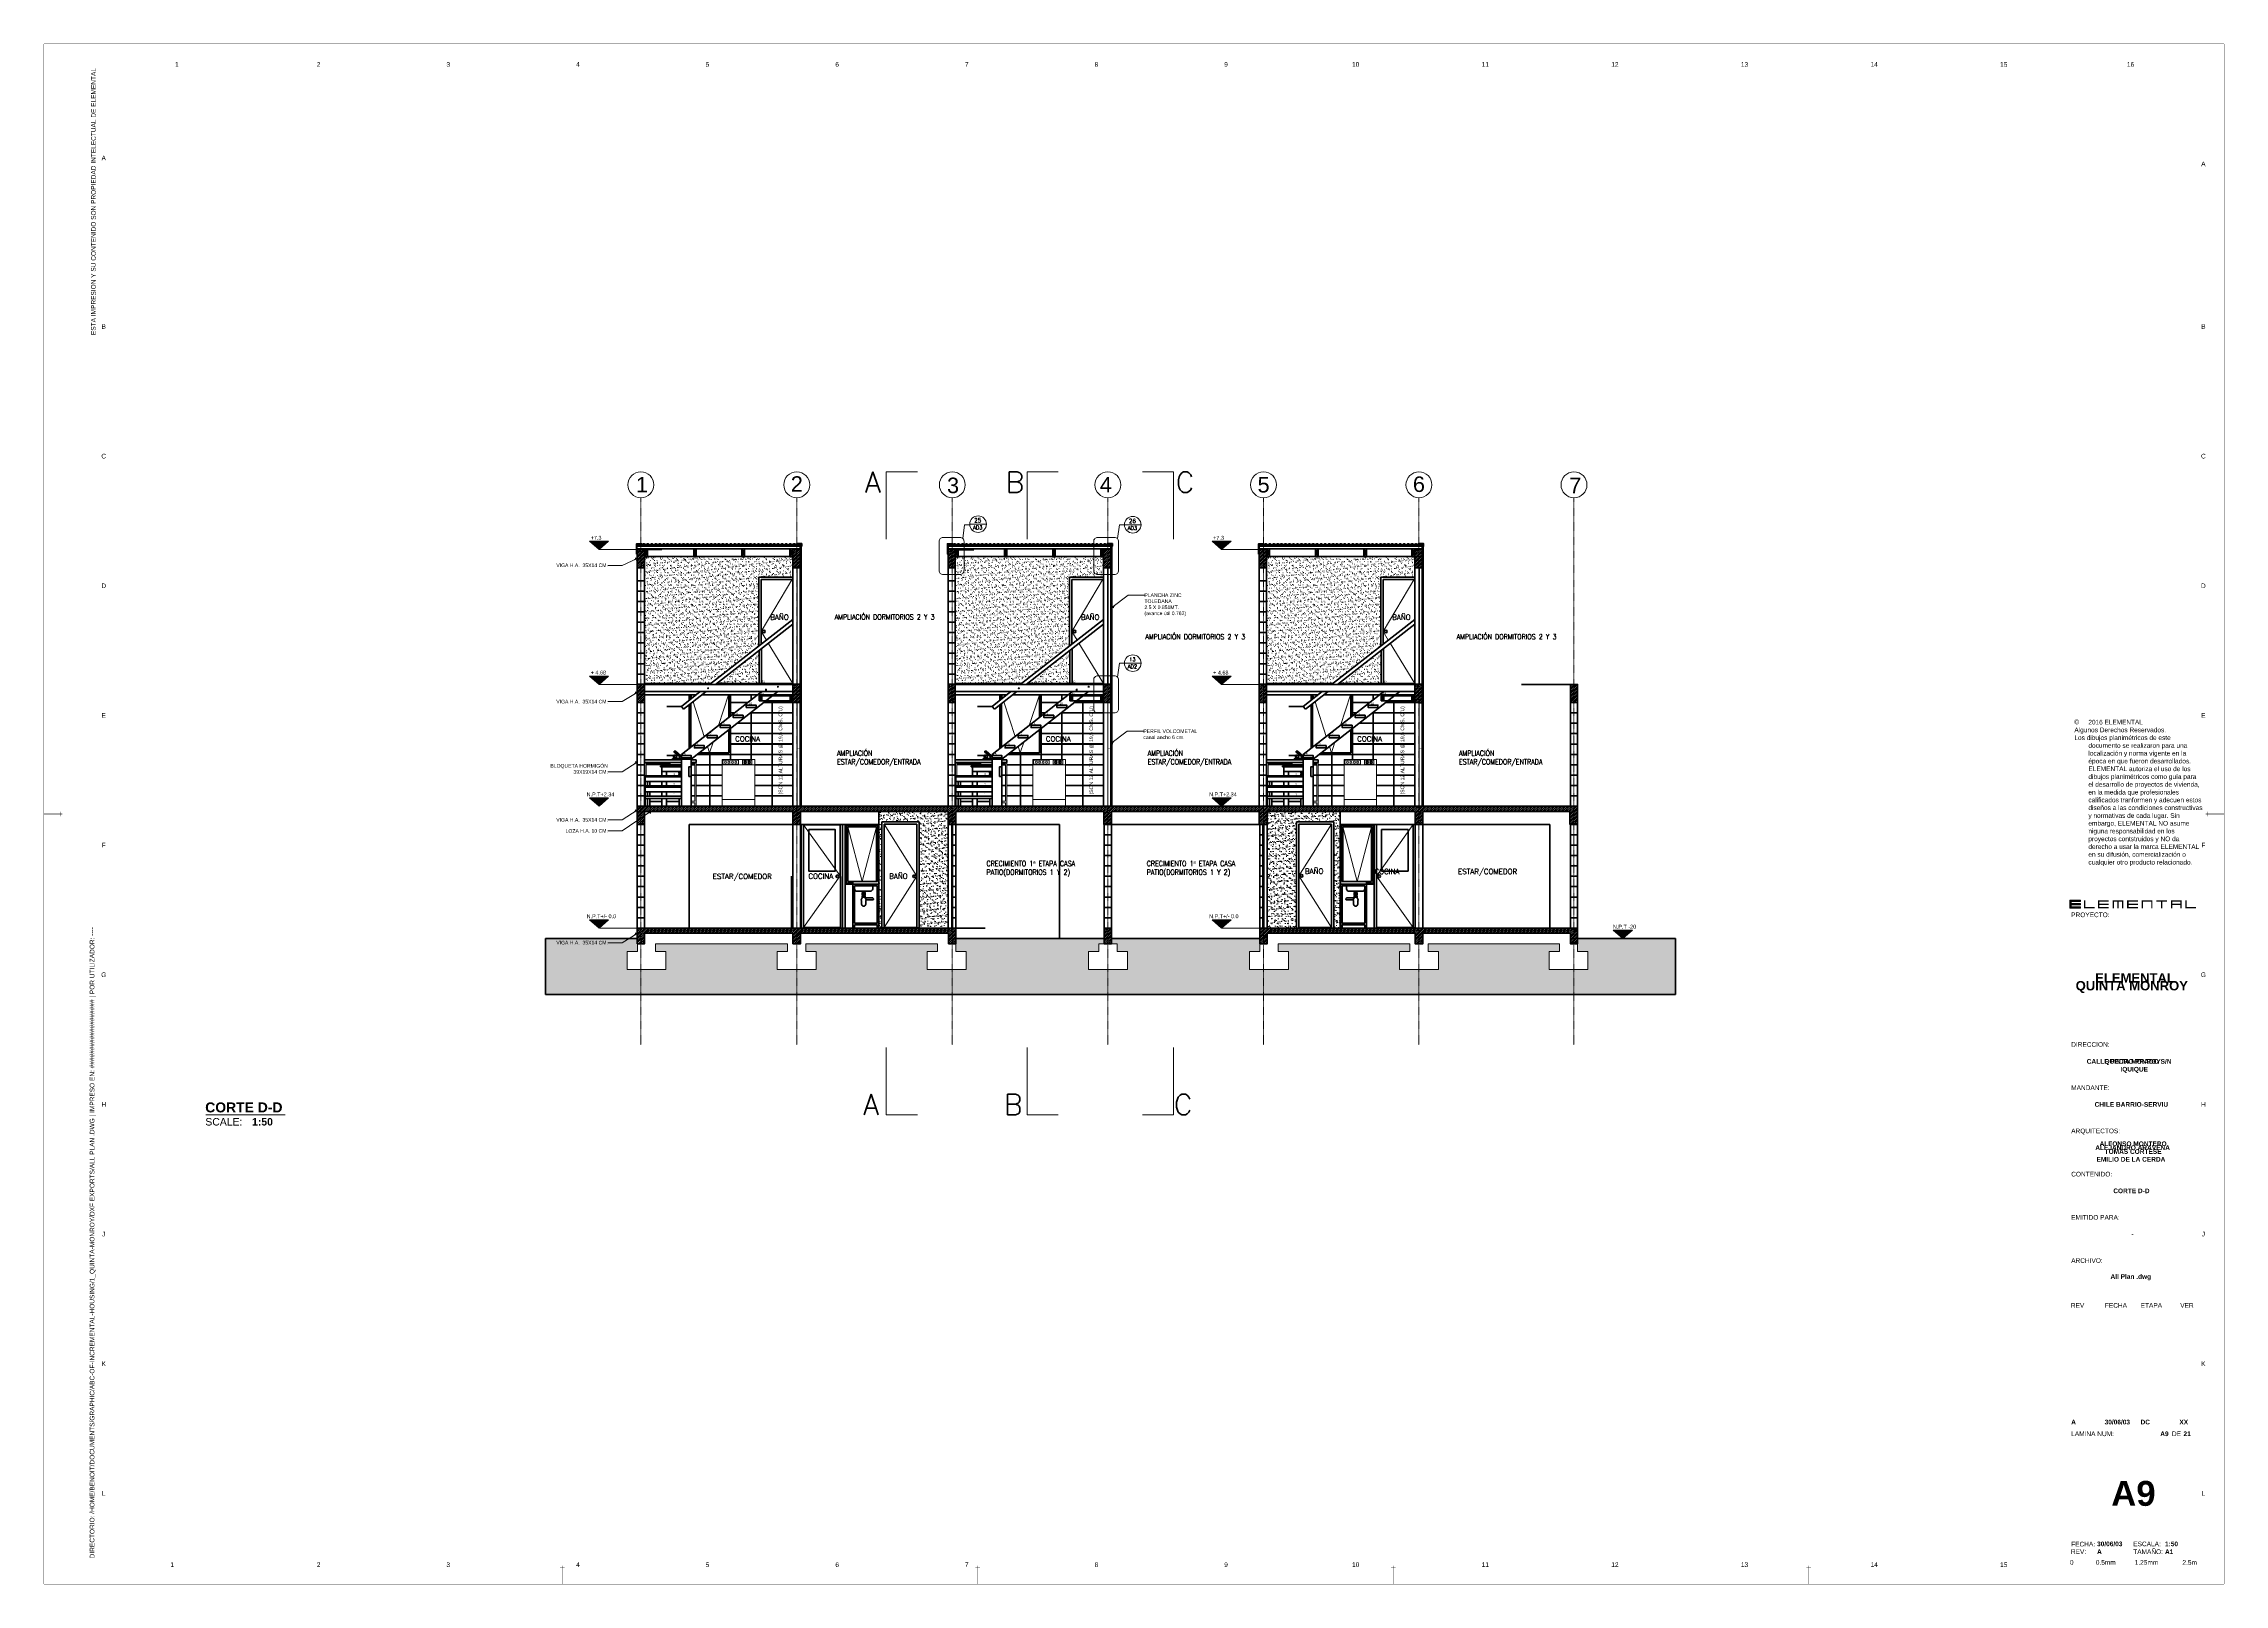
# Paper-space layout 'QM-ARQ-CORTES-2' of a CAD drawing. Header units: metres, sheet in millimetres. Extents: x 1062 to 1903, y 0 to 594.
# The model-space entities are those that its viewports show. They can reach past a viewport. Long polylines and large blocks are cut down to what shows.
import ezdxf
from ezdxf.enums import TextEntityAlignment as Align

# ---------------------------------------------------------------- set-up
doc = ezdxf.new("R2010")
doc.units = ezdxf.units.M
doc.header["$LTSCALE"] = 5
doc.header["$MEASUREMENT"] = 0
doc.linetypes.add('CENTER', pattern=[2, 1.25, -0.25, 0.25, -0.25])
doc.layers.get('0').update_dxf_attribs({"color": 30})
doc.layers.get('DEFPOINTS').update_dxf_attribs({"color": 210})
doc.layers.add('A-ANNO-NPLT', color=210, linetype='Continuous', lineweight=18, plot=False)
doc.layers.add('G-ANNO-NPLT', color=210, linetype='Continuous', lineweight=18, plot=False)
for name, color, linetype, lineweight in [('A-ANNO-SYMB', 3, 'Continuous', 18), ('A-ANNO-TEXT', 3, 'Continuous', 18), ('A-ELEV-MBE1', 7, 'Continuous', 35), ('A-SECT-MCUT', 7, 'Continuous', 35), ('A-SECT-PATT', 8, 'Continuous', 18), ('G-ANNO-LOGO', 3, 'Continuous', 18), ('G-ANNO-TEXT', 3, 'Continuous', 18), ('G-ANNO-TTLB', 3, 'Continuous', 18)]:
    doc.layers.add(name, color=color, linetype=linetype, lineweight=lineweight)
doc.layers.get('DEFPOINTS').off()
doc.layers.get('G-ANNO-TTLB').off()
doc.styles.add('E-ARIAL', font='arial.ttf')
doc.styles.add('E-ARIAL-BOLD', font='')
doc.styles.add('E-ROMANS', font='romans.shx', dxfattribs={"width": 0.8})
doc.styles.get('E-ARIAL-BOLD').set_extended_font_data('Arial', bold=True)
doc.dimstyles.new('E-0050_TICK_12', dxfattribs={"dimscale": 0.001, "dimtxt": 60, "dimasz": 60, "dimexe": 30, "dimexo": 20, "dimgap": 30, "dimtad": 0, "dimzin": 0, "dimdsep": 46, "dimtxsty": 'E-ROMANS', "dimblk": 'OBLIQUE', "dimcen": 30, "dimclrd": 256, "dimclre": 256, "dimclrt": 256, "dimadec": 0, "dimazin": 0, "dimtfac": 1, "dimtmove": 1, "dimatfit": 3, "dimldrblk": 'OPEN90', "dimfxl": 1, "dimtfill": 1, "dimtolj": 1, "dimtzin": 0, "dimlwd": -1, "dimarcsym": 0})
pattern_1 = [(45, (-35.186701, -38.129995), (-0.01767767, 0.01767767), [])]
pattern_2 = [(37.5, (-35.1867, -38.129995), (-0.00314967, 0.0963412), [0, -0.076, 0, -0.085, 0, -0.08125]), (7.5, (-35.1867, -38.13), (0.0884888, 0.1411073), [0, -0.041, 0, -0.0685, 0, -0.02625]), (327.5, (-35.2482, -38.129995), (0.1557071, 0.00028295), [0, -0.025, 0, -0.09, 0, -0.1175]), (317.5, (-35.2482, -38.13), (0.1503063, 0.0438838), [0, -0.0125, 0, -0.059, 0, -0.0675])]
pattern_3 = [(0, (-82.26062, -40.94572), (0.03125, 0.0625), [0, -0.0625])]

# ---------------------------------------------------------------- blocks, each defined once
blk = doc.blocks.new('*U15')
at = {"layer": 'G-ANNO-TEXT', "style": 'E-ARIAL'}
blk.add_text('0', height=1.8, dxfattribs=at).set_placement((1.2, -0.7), align=Align.TOP_CENTER)
for s, p in [('0.5mm', (10.5, -2.5)), ('1.25mm', (25.5, -2.5))]:
    blk.add_text(s, height=1.8, dxfattribs=at).set_placement(p)
blk.add_text('2.5m', height=1.8, dxfattribs=at).set_placement((49.5, -2.5), align=Align.RIGHT)
blk = doc.blocks.new('*U12')
at = {"layer": 'G-ANNO-LOGO'}
for points in [[(0, -1), (0, 0), (1.33, 0), (1.33, -0.17), (0.17, -0.17), (0.17, -0.42), (1.33, -0.42), (1.33, -0.58), (0.17, -0.58), (0.17, -0.83), (1.33, -0.83), (1.33, -1)], [(1.74, -1), (1.74, 0), (1.91, 0), (1.91, -0.83), (3.07, -0.83), (3.07, -1)], [(3.48, -1), (3.48, 0), (4.81, 0), (4.81, -0.17), (3.65, -0.17), (3.65, -0.42), (4.81, -0.42), (4.81, -0.58), (3.65, -0.58), (3.65, -0.83), (4.81, -0.83), (4.81, -1)], [(6.47, -1), (6.47, -0.17), (6.05, -0.17), (6.05, -1), (5.88, -1), (5.88, -0.17), (5.47, -0.17), (5.47, -1), (5.3, -1), (5.3, 0), (6.63, 0), (6.63, -1)], [(7.12, -1), (7.12, 0), (8.45, 0), (8.45, -0.17), (7.29, -0.17), (7.29, -0.42), (8.45, -0.42), (8.45, -0.58), (7.29, -0.58), (7.29, -0.83), (8.45, -0.83), (8.45, -1)], [(10.11, -1), (10.11, -0.17), (9.11, -0.17), (9.11, -1), (8.94, -1), (8.94, 0), (10.27, 0), (10.27, -1)], [(11.51, -0.17), (11.51, -1), (11.34, -1), (11.34, -0.17), (10.76, -0.17), (10.76, 0), (12.09, 0), (12.09, -0.17)], [(14.36, -1), (14.36, 0), (14.52, 0), (14.52, -0.83), (15.69, -0.83), (15.69, -1)]]:
    blk.add_hatch(color=256, dxfattribs=at).paths.add_polyline_path(points)
h = blk.add_hatch(color=256, dxfattribs=at)
edge = h.paths.add_edge_path()
edge.add_spline(control_points=[(13.74, -0.42), (13.74, -0.42), (12.74, -0.42), (12.74, -0.42), (12.74, -0.42), (12.74, -0.17), (12.74, -0.17), (12.74, -0.17), (13.74, -0.17), (13.74, -0.17), (13.74, -0.17), (13.74, -0.42), (13.74, -0.42)], knot_values=[0, 0, 0, 0, 1, 1, 1, 2, 2, 2, 3, 3, 3, 4, 4, 4, 4], degree=3, periodic=0)
edge = h.paths.add_edge_path(flags=16)
edge.add_spline(control_points=[(12.57, 0), (12.57, 0), (12.57, -1), (12.57, -1), (12.57, -1), (12.74, -1), (12.74, -1), (12.74, -1), (12.74, -0.58), (12.74, -0.58), (12.74, -0.58), (13.74, -0.58), (13.74, -0.58), (13.74, -0.58), (13.74, -1), (13.74, -1), (13.74, -1), (13.91, -1), (13.91, -1), (13.91, -1), (13.91, 0), (13.91, 0), (13.91, 0), (12.57, 0), (12.57, 0)], knot_values=[0, 0, 0, 0, 1, 1, 1, 2, 2, 2, 3, 3, 3, 4, 4, 4, 5, 5, 5, 6, 6, 6, 7, 7, 7, 8, 8, 8, 8], degree=3, periodic=0)
blk.add_lwpolyline([(0, 0), (0, -1)])
at = {"layer": 'A-ANNO-NPLT'}
blk.add_lwpolyline([(0, -1), (0, 0), (1.33, 0), (1.33, -0.17), (0.17, -0.17), (0.17, -0.42), (1.33, -0.42), (1.33, -0.58), (0.17, -0.58), (0.17, -0.83), (1.33, -0.83), (1.33, -1), (0, -1)], close=True, dxfattribs=at)
blk = doc.blocks.new('B-FOLD_MARK')
at = {"layer": 'A-ANNO-SYMB', "const_width": 0.13, "flags": 128}
for points in [[(1518.14, -686.71), (1519.94, -686.71)], [(1519.04, -685.81), (1519.04, -692.96)]]:
    blk.add_lwpolyline(points, dxfattribs=at)
blk = doc.blocks.new('*U16')
at = {"layer": 'G-ANNO-NPLT', "const_width": 0.18}
for points in [[(0, 594), (-841, 594)], [(-841, 0), (-841, 594)], [(0, 0), (0, 594)], [(0, 0), (-841, 0)]]:
    blk.add_lwpolyline(points, dxfattribs=at)
at = {"layer": 'G-ANNO-LOGO', "xscale": 3.1, "yscale": 3.1, "zscale": 3.1}
blk.add_blockref('*U12', (-59.49, 263.76), dxfattribs=at)
at = {"layer": 'G-ANNO-TTLB', "xscale": -1, "rotation": 270}
blk.add_blockref('B-FOLD_MARK', (-148.04, -1222.04), dxfattribs=at)
at = {"layer": 'G-ANNO-TTLB', "rotation": 90}
blk.add_blockref('B-FOLD_MARK', (-692.96, -1222.04), dxfattribs=at)
at = {"layer": 'G-ANNO-TTLB'}
for p in [(-2160.04, 692.96), (-1999.79, 692.96), (-1839.54, 692.96), (-1679.29, 692.96)]:
    blk.add_blockref('B-FOLD_MARK', p, dxfattribs=at)
at = {"layer": 'G-ANNO-TEXT', "style": 'E-ARIAL'}
for s, p in [('1', (-789.65, 586.07)), ('2', (-735, 586.07)), ('3', (-685, 586.07)), ('4', (-635, 586.07)), ('5', (-585, 586.07)), ('6', (-535, 586.07)), ('7', (-485, 586.07)), ('8', (-435, 586.07)), ('9', (-385, 586.07)), ('10', (-335, 586.07)), ('11', (-285, 586.07)), ('12', (-235, 586.07)), ('13', (-185, 586.07)), ('14', (-135, 586.07)), ('15', (-85, 586.07)), ('16', (-36.11, 586.07)), ('A', (-817.91, 549.98)), ('A', (-8.02, 547.71)), ('B', (-817.91, 485)), ('B', (-8.02, 485)), ('C', (-817.91, 435)), ('C', (-8.02, 435)), ('D', (-817.91, 385)), ('D', (-8.02, 385)), ('E', (-817.91, 335)), ('E', (-8.02, 335)), ('F', (-817.91, 285)), ('F', (-8.02, 285)), ('G', (-817.91, 235)), ('G', (-8.02, 235)), ('H', (-817.91, 185)), ('H', (-8.02, 185)), ('J', (-817.91, 135)), ('J', (-8.02, 135)), ('K', (-817.91, 85)), ('K', (-8.02, 85)), ('L', (-817.91, 35)), ('L', (-8.02, 35)), ('2', (-735, 7.51)), ('3', (-685, 7.51)), ('6', (-535, 7.51)), ('8', (-435, 7.51)), ('9', (-385, 7.51)), ('10', (-335, 7.51)), ('12', (-235, 7.51)), ('13', (-185, 7.51)), ('1', (-791.51, 7.51)), ('4', (-635, 7.51)), ('5', (-585, 7.51)), ('7', (-485, 7.51)), ('11', (-285, 7.51)), ('14', (-135, 7.51)), ('15', (-85, 7.51))]:
    blk.add_text(s, height=1.8, dxfattribs=at).set_placement(p, align=Align.MIDDLE_CENTER)
for s, p in [('PROYECTO:', (-59, 259.02)), ('DIRECCION:', (-59, 209.02)), ('MANDANTE:', (-59, 192.35)), ('ARQUITECTOS:', (-59, 175.68)), ('CONTENIDO:', (-59, 159.02)), ('EMITIDO PARA:', (-59, 142.35)), ('ARCHIVO:', (-59, 125.68)), ('LAMINA NUM:', (-59, 58.88))]:
    blk.add_text(s, height=1.8, dxfattribs=at).set_placement(p, align=Align.TOP_LEFT)
at = {"layer": 'G-ANNO-TEXT'}
for s, style, p in [('REV', 'E-ARIAL', (-59.13, 107.5)), ('FECHA', 'E-ARIAL', (-45.99, 107.5)), ('ETAPA', 'E-ARIAL', (-32.2, 107.5)), ('VER', 'E-ARIAL', (-16.94, 107.5)), ('DE', 'E-ARIAL', (-20.14, 57.99)), ('REV:', 'E-ARIAL', (-59.1, 12.54)), ('FECHA:', 'E-ARIAL', (-59, 15.44)), ('TAMAÑO:', 'E-ARIAL', (-35.06, 12.5)), ('ESCALA:', 'E-ARIAL', (-35.06, 15.5)), ('A1', 'E-ARIAL-BOLD', (-22.82, 12.5))]:
    blk.add_text(s, height=1.8, dxfattribs=dict(at, style=style)).set_placement(p, align=Align.MIDDLE_LEFT)
at = {"layer": 'G-ANNO-TEXT', "insert": (-822.79, 584.67), "char_height": 1.8, "width": 119.9233, "attachment_point": 3, "rotation": 90, "style": 'E-ARIAL'}
blk.add_mtext('ESTA IMPRESION Y SU CONTENIDO SON PROPIEDAD INTELECTUAL DE ELEMENTAL', dxfattribs=at)
at = {"layer": 'G-ANNO-TEXT', "insert": (-823.3, 9.95), "char_height": 1.8, "attachment_point": 1, "rotation": 90, "style": 'E-ARIAL'}
blk.add_mtext_dynamic_manual_height_columns('DIRECTORIO: /HOME/BENOIT/DOCUMENTS/GRAPHIC/ABC-OF-INCREMENTAL-HOUSING/1_QUINTA-MONROY/DXF EXPORTS/ALL PLAN .DWG | IMPRESO EN: ################### | POR UTILIZADOR: ----', width=261.3909, gutter_width=9, heights=[0], dxfattribs=at)
at = {"layer": 'G-ANNO-TEXT', "style": 'E-ARIAL-BOLD'}
for tag, height, p in [('PROJECT_TITLE_001', 3.6, (-35, 233.61)), ('SITE_001', 1.8, (-35, 201.67)), ('CLIENT_001', 1.8, (-35, 185)), ('ARCHITECTS_001', 1.8, (-35, 168.33)), ('ARCHITECTS_002', 1.8, (-35, 168.33)), ('DRAWING_TITLE_001', 1.8, (-35, 151.67)), ('DESIGN_STAGE_001', 1.8, (-35, 135)), ('FILENAME_001', 1.8, (-35, 118.33)), ('SHEET', 9.6, (-35, 35))]:
    blk.add_attdef(tag, text='', height=height, dxfattribs=at).set_placement(p, align=Align.MIDDLE_CENTER)
for tag, p in [('VERSION_9', (-59, 102.5)), ('DATE_9', (-46.09, 102.5)), ('STAGE_9', (-32.25, 102.5)), ('CHECKED_BY_9', (-17.25, 102.5)), ('VERSION_8', (-59, 97.5)), ('VERSION_7', (-59, 92.5)), ('DATE_8', (-46.09, 97.5)), ('DATE_7', (-46.09, 92.5)), ('STAGE_8', (-32.25, 97.5)), ('STAGE_7', (-32.25, 92.5)), ('CHECKED_BY_8', (-17.25, 97.5)), ('CHECKED_BY_7', (-17.25, 92.5)), ('VERSION_6', (-59, 87.5)), ('DATE_6', (-46.09, 87.5)), ('STAGE_6', (-32.25, 87.5)), ('CHECKED_BY_6', (-17.25, 87.5)), ('VERSION_5', (-59, 82.5)), ('VERSION_4', (-59, 77.5)), ('DATE_5', (-46.09, 82.5)), ('DATE_4', (-46.09, 77.5)), ('STAGE_5', (-32.25, 82.5)), ('STAGE_4', (-32.25, 77.5)), ('CHECKED_BY_5', (-17.25, 82.5)), ('CHECKED_BY_4', (-17.25, 77.5)), ('VERSION_3', (-59, 72.5)), ('VERSION_2', (-59, 67.5)), ('DATE_3', (-46.09, 72.5)), ('DATE_2', (-46.09, 67.5)), ('STAGE_3', (-32.25, 72.5)), ('STAGE_2', (-32.25, 67.5)), ('CHECKED_BY_3', (-17.25, 72.5)), ('CHECKED_BY_2', (-17.25, 67.5)), ('VERSION_1', (-59, 62.5)), ('DATE_1', (-46.09, 62.5)), ('STAGE_1', (-32.25, 62.5)), ('CHECKED_BY_1', (-17.25, 62.5)), ('SHEET_TOTAL', (-15.68, 57.98)), ('DATE', (-49.01, 15.53)), ('REV', (-49.01, 12.51)), ('SCALE', (-22.81, 15.53))]:
    blk.add_attdef(tag, text='', height=1.8, dxfattribs=at).set_placement(p, align=Align.MIDDLE_LEFT)
blk.add_attdef('SHEET_COPY', text='', height=1.8, dxfattribs=at).set_placement((-21.42, 57.98), align=Align.MIDDLE_RIGHT)
blk = doc.blocks.new('*U33')
at = {"layer": 'A-ANNO-SYMB'}
blk.add_line((25.1, 0), (6, 0), dxfattribs=at)
at = {"layer": 'A-ANNO-SYMB', "style": 'E-ARIAL'}
blk.add_text('SCALE:', height=1.8, dxfattribs=at).set_placement((5.88, -2.55))
at = {"layer": 'A-ANNO-SYMB', "style": 'E-ARIAL-BOLD'}
blk.add_attdef('SHEET', text='', height=6, dxfattribs=at).set_placement((5, 0.28), align=Align.MIDDLE_RIGHT)
blk.add_attdef('TITLE', (5.86, 0.61), '', height=2.4, dxfattribs=at)
blk.add_attdef('SCALE', text='', height=1.8, dxfattribs=at).set_placement((17.14, -0.75), align=Align.TOP_LEFT)
blk = doc.blocks.new('_Oblique')
at = {"color": 0, "linetype": 'ByBlock', "lineweight": -2}
blk.add_line((-0.5, -0.5), (0.5, 0.5), dxfattribs=at)
blk = doc.blocks.new('_Open90')
at = {"color": 0, "linetype": 'ByBlock', "lineweight": -2}
for p, q in [((0, 0), (-1, 0)), ((-0.5, 0.5), (0, 0)), ((0, 0), (-0.5, -0.5))]:
    blk.add_line(p, q, dxfattribs=at)

msp = doc.modelspace()

# ---------------------------------------------------------------- hatches: boundary and pattern name
at = {"layer": 'A-SECT-PATT'}
h = msp.add_hatch(dxfattribs=at)
h.set_pattern_fill('ANSI31', color=256, scale=0.005, angle=225, style=0)
h.set_pattern_definition([(270, (170.330776, -161.218171), (0.015875, -3e-17), [])])
h.paths.add_polyline_path([(-34.337, -29.391), (-34.153, -29.553), (-33.969, -29.391)])
h = msp.add_hatch(dxfattribs=at)
h.set_pattern_fill('ANSI31', color=256, scale=0.005, angle=225, style=0)
h.set_pattern_definition([(270, (182.335776, -161.218171), (0.015875, -3e-17), [])])
h.paths.add_polyline_path([(-22.332, -29.391), (-22.148, -29.553), (-21.964, -29.391)])
h = msp.add_hatch(dxfattribs=at)
h.set_pattern_fill('ANSI31', color=256, scale=0.1, style=0)
h.set_pattern_definition([(45, (-53.859496, -47.525636), (-0.008838835, 0.008838835), [])])
h.paths.add_polyline_path([(-30.276, -29.469), (-33.416, -29.469), (-33.416, -29.484), (-30.276, -29.484)])
h = msp.add_hatch(dxfattribs=at)
h.set_pattern_fill('ANSI31', color=256, scale=0.2, style=0)
h.set_pattern_definition(pattern_1)
h.paths.add_polyline_path([(-33.276, -29.552), (-33.416, -29.552), (-33.416, -29.902), (-33.276, -29.902)])
h = msp.add_hatch(dxfattribs=at)
h.set_pattern_fill('AR-SAND', color=256, scale=0.05, style=0)
h.set_pattern_definition(pattern_2)
h.paths.add_polyline_path([(-31.074, -30.086), (-30.416, -30.086), (-30.416, -29.902), (-30.416, -29.694), (-30.422, -29.694), (-30.422, -29.692), (-30.472, -29.692), (-30.472, -29.688), (-31.348, -29.688), (-31.348, -29.692), (-31.398, -29.692), (-31.398, -29.688), (-32.279, -29.688), (-32.279, -29.692), (-32.329, -29.692), (-32.329, -29.688), (-33.221, -29.688), (-33.221, -29.692), (-33.226, -29.692), (-33.226, -29.694), (-33.276, -29.694), (-33.276, -29.902), (-33.276, -30.152), (-33.276, -30.352), (-33.276, -30.552), (-33.276, -30.752), (-33.276, -30.952), (-33.276, -31.152), (-33.276, -31.352), (-33.276, -31.552), (-33.276, -31.752), (-33.276, -31.952), (-33.276, -32.151), (-33.263, -32.151), (-33.263, -32.131), (-31.996, -32.131), (-31.074, -31.412)])
h.paths.add_polyline_path([(-31.064, -31.493), (-31.882, -32.131), (-31.064, -32.131)], flags=17)
h = msp.add_hatch(dxfattribs=at)
h.set_pattern_fill('ANSI31', color=256, scale=0.2, style=0)
h.set_pattern_definition(pattern_1)
h.paths.add_polyline_path([(-30.276, -29.552), (-30.416, -29.552), (-30.416, -29.902), (-30.276, -29.902)])
h = msp.add_hatch(dxfattribs=at)
h.set_pattern_fill('ANSI31', color=256, scale=0.1, style=0)
h.set_pattern_definition([(45, (-47.86699, -47.525636), (-0.008838835, 0.008838835), [])])
h.paths.add_polyline_path([(-24.284, -29.469), (-27.423, -29.469), (-27.423, -29.484), (-24.284, -29.484)])
h = msp.add_hatch(dxfattribs=at)
h.set_pattern_fill('ANSI31', color=256, scale=0.2, style=0)
h.set_pattern_definition(pattern_1)
h.paths.add_polyline_path([(-27.283, -29.552), (-27.423, -29.552), (-27.423, -29.902), (-27.283, -29.902)])
h.paths.add_polyline_path([(-27.283, -32.15), (-27.423, -32.15), (-27.423, -32.5), (-27.283, -32.5)])
h.paths.add_polyline_path([(-24.283, -32.15), (-24.423, -32.15), (-24.423, -32.5), (-24.283, -32.5)])
h.paths.add_polyline_path([(-24.284, -29.552), (-24.424, -29.552), (-24.424, -29.902), (-24.284, -29.902)])
h = msp.add_hatch(dxfattribs=at)
h.set_pattern_fill('AR-SAND', color=256, scale=0.05, style=0)
h.set_pattern_definition([(37.5, (-29.194195, -38.129995), (-0.00314967, 0.0963412), [0, -0.076, 0, -0.085, 0, -0.08125]), (7.5, (-29.1942, -38.13), (0.0884888, 0.1411073), [0, -0.041, 0, -0.0685, 0, -0.02625]), (327.5, (-29.255695, -38.129995), (0.1557071, 0.00028295), [0, -0.025, 0, -0.09, 0, -0.1175]), (317.5, (-29.2557, -38.13), (0.1503063, 0.0438838), [0, -0.0125, 0, -0.059, 0, -0.0675])])
h.paths.add_polyline_path([(-25.082, -30.086), (-24.424, -30.086), (-24.424, -29.902), (-24.424, -29.694), (-24.429, -29.694), (-24.429, -29.692), (-24.479, -29.692), (-24.479, -29.688), (-25.355, -29.688), (-25.355, -29.692), (-25.405, -29.692), (-25.405, -29.688), (-26.287, -29.688), (-26.287, -29.692), (-26.337, -29.692), (-26.337, -29.688), (-27.229, -29.688), (-27.229, -29.692), (-27.233, -29.692), (-27.233, -29.694), (-27.283, -29.694), (-27.283, -29.902), (-27.283, -30.152), (-27.283, -30.352), (-27.283, -30.552), (-27.283, -30.752), (-27.283, -30.952), (-27.283, -31.152), (-27.283, -31.352), (-27.283, -31.552), (-27.283, -31.752), (-27.283, -31.952), (-27.283, -32.151), (-27.27, -32.151), (-27.27, -32.131), (-26.004, -32.131), (-25.082, -31.412)])
h.paths.add_polyline_path([(-25.072, -31.493), (-25.89, -32.131), (-25.072, -32.131)], flags=17)
h = msp.add_hatch(dxfattribs=at)
h.set_pattern_fill('ANSI31', color=256, scale=0.1, style=0)
h.set_pattern_definition([(45, (-41.864496, -47.525636), (-0.008838835, 0.008838835), [])])
h.paths.add_polyline_path([(-18.281, -29.484), (-18.281, -29.469), (-21.421, -29.469), (-21.421, -29.484)])
h = msp.add_hatch(dxfattribs=at)
h.set_pattern_fill('ANSI31', color=256, scale=0.2, style=0)
h.set_pattern_definition(pattern_1)
h.paths.add_polyline_path([(-21.281, -32.151), (-21.421, -32.151), (-21.421, -32.5), (-21.281, -32.5)])
h.paths.add_polyline_path([(-21.281, -29.552), (-21.421, -29.552), (-21.421, -29.902), (-21.281, -29.902)])
h.paths.add_polyline_path([(-18.281, -29.552), (-18.421, -29.552), (-18.421, -29.902), (-18.281, -29.902)])
h.paths.add_polyline_path([(-18.281, -32.15), (-18.421, -32.15), (-18.421, -32.5), (-18.281, -32.5)])
h = msp.add_hatch(dxfattribs=at)
h.set_pattern_fill('AR-SAND', color=256, scale=0.05, style=0)
h.set_pattern_definition([(37.5, (-23.1917, -38.129995), (-0.00314967, 0.0963412), [0, -0.076, 0, -0.085, 0, -0.08125]), (7.5, (-23.1917, -38.13), (0.0884888, 0.1411073), [0, -0.041, 0, -0.0685, 0, -0.02625]), (327.5, (-23.2532, -38.129995), (0.1557071, 0.00028295), [0, -0.025, 0, -0.09, 0, -0.1175]), (317.5, (-23.2532, -38.13), (0.1503063, 0.0438838), [0, -0.0125, 0, -0.059, 0, -0.0675])])
h.paths.add_polyline_path([(-19.079, -30.086), (-18.421, -30.086), (-18.421, -29.902), (-18.421, -29.694), (-18.427, -29.694), (-18.427, -29.692), (-18.477, -29.692), (-18.477, -29.688), (-19.353, -29.688), (-19.353, -29.692), (-19.403, -29.692), (-19.403, -29.688), (-20.284, -29.688), (-20.284, -29.692), (-20.334, -29.692), (-20.334, -29.688), (-21.226, -29.688), (-21.226, -29.692), (-21.231, -29.692), (-21.231, -29.694), (-21.281, -29.694), (-21.281, -29.902), (-21.281, -30.152), (-21.281, -30.352), (-21.281, -30.552), (-21.281, -30.752), (-21.281, -30.952), (-21.281, -31.152), (-21.281, -31.352), (-21.281, -31.552), (-21.281, -31.752), (-21.281, -31.952), (-21.281, -32.151), (-21.268, -32.151), (-21.268, -32.131), (-20.001, -32.131), (-19.079, -31.412)])
h.paths.add_polyline_path([(-19.069, -31.493), (-19.887, -32.131), (-19.069, -32.131)], flags=17)
h = msp.add_hatch(dxfattribs=at)
h.set_pattern_fill('ANSI31', color=256, scale=0.005, angle=225, style=0)
h.set_pattern_definition([(270, (170.330776, -163.817288), (0.015875, -3e-17), [])])
h.paths.add_polyline_path([(-34.337, -31.99), (-34.153, -32.152), (-33.969, -31.99)])
h = msp.add_hatch(dxfattribs=at)
h.set_pattern_fill('ANSI31', color=256, scale=0.2, style=0)
h.set_pattern_definition(pattern_1)
h.paths.add_polyline_path([(-33.276, -32.15), (-33.416, -32.15), (-33.416, -32.5), (-33.276, -32.5)])
h = msp.add_hatch(dxfattribs=at)
h.set_pattern_fill('ANSI31', color=256, scale=0.2, style=0)
h.set_pattern_definition(pattern_1)
h.paths.add_polyline_path([(-30.276, -32.15), (-30.416, -32.15), (-30.416, -32.5), (-30.276, -32.5)])
h = msp.add_hatch(dxfattribs=at)
h.set_pattern_fill('ANSI31', color=256, scale=0.005, angle=225, style=0)
h.set_pattern_definition([(270, (182.335776, -163.817288), (0.015875, -3e-17), [])])
h.paths.add_polyline_path([(-22.332, -31.99), (-22.148, -32.152), (-21.964, -31.99)])
h = msp.add_hatch(dxfattribs=at)
h.set_pattern_fill('ANSI31', color=256, scale=0.2, style=0)
h.set_pattern_definition(pattern_1)
h.paths.add_polyline_path([(-15.281, -32.151), (-15.351, -32.151), (-15.351, -32.501), (-15.281, -32.501)])
h.paths.add_polyline_path([(-15.351, -32.151), (-15.421, -32.151), (-15.421, -32.501), (-15.351, -32.501)])
h = msp.add_hatch(dxfattribs=at)
h.set_pattern_fill('STEEL', color=256, scale=0.02, angle=90, style=0)
h.set_pattern_definition([(225, (34.5176769, -66.8587383), (-0.00176776695, 0.00176776695), []), (225, (34.5164269, -66.8587383), (-0.00176776695, 0.00176776695), [])])
h.paths.add_polyline_path([(-30.466, -32.475), (-30.466, -32.47), (-30.421, -32.47), (-30.421, -32.425), (-30.416, -32.425), (-30.416, -32.475)])
h = msp.add_hatch(dxfattribs=at)
h.set_pattern_fill('STEEL', color=256, scale=0.02, angle=90, style=0)
h.set_pattern_definition([(225, (40.5101827, -66.8587383), (-0.00176776695, 0.00176776695), []), (225, (40.5089327, -66.8587383), (-0.00176776695, 0.00176776695), [])])
h.paths.add_polyline_path([(-24.473, -32.475), (-24.473, -32.47), (-24.428, -32.47), (-24.428, -32.425), (-24.423, -32.425), (-24.423, -32.475)])
h = msp.add_hatch(dxfattribs=at)
h.set_pattern_fill('STEEL', color=256, scale=0.02, angle=90, style=0)
h.set_pattern_definition([(225, (46.5126769, -66.8587383), (-0.00176776695, 0.00176776695), []), (225, (46.5114269, -66.8587383), (-0.00176776695, 0.00176776695), [])])
h.paths.add_polyline_path([(-18.471, -32.475), (-18.471, -32.47), (-18.426, -32.47), (-18.426, -32.425), (-18.421, -32.425), (-18.421, -32.475)])
h = msp.add_hatch(dxfattribs=at)
h.set_pattern_fill('ANSI31', color=256, scale=0.005, angle=225, style=0)
h.set_pattern_definition([(270, (170.330776, -166.166081), (0.015875, -3e-17), [])])
h.paths.add_polyline_path([(-34.337, -34.339), (-34.153, -34.501), (-33.969, -34.339)])
h = msp.add_hatch(dxfattribs=at)
h.set_pattern_fill('ANSI31', color=256, scale=0.005, angle=225, style=0)
h.set_pattern_definition([(270, (182.335776, -166.166081), (0.015875, -3e-17), [])])
h.paths.add_polyline_path([(-22.332, -34.339), (-22.148, -34.501), (-21.964, -34.339)])
h = msp.add_hatch(dxfattribs=at)
h.set_pattern_fill('ANSI31', color=256, scale=0.2, style=0)
h.set_pattern_definition(pattern_1)
h.paths.add_polyline_path([(-33.276, -34.601), (-30.416, -34.601), (-30.416, -34.851), (-30.266, -34.851), (-30.266, -34.601), (-27.423, -34.601), (-27.423, -34.851), (-27.273, -34.851), (-27.273, -34.501), (-27.423, -34.501), (-32.079, -34.501), (-33.416, -34.501), (-33.416, -34.851), (-33.276, -34.851)])
h = msp.add_hatch(dxfattribs=at)
h.set_pattern_fill('AR-SAND', color=256, scale=0.05, style=0)
h.set_pattern_definition(pattern_2)
h.paths.add_polyline_path([(-27.423, -35.051), (-27.423, -34.851), (-27.423, -34.601), (-28.756, -34.601), (-28.756, -36.851), (-28.701, -36.851), (-28.701, -36.847), (-28.701, -34.802), (-27.981, -34.802), (-27.981, -36.847), (-27.981, -36.851), (-27.423, -36.851), (-27.423, -36.651), (-27.423, -36.451), (-27.423, -36.251), (-27.423, -36.051), (-27.423, -35.851), (-27.423, -35.651), (-27.423, -35.451)])
h = msp.add_hatch(dxfattribs=at)
h.set_pattern_fill('ANSI31', color=256, scale=0.2, style=0)
h.set_pattern_definition(pattern_1)
h.paths.add_polyline_path([(-21.271, -34.501), (-21.421, -34.501), (-27.273, -34.501), (-27.273, -34.601), (-24.42, -34.601), (-24.42, -34.851), (-24.27, -34.851), (-24.27, -34.601), (-21.421, -34.601), (-21.421, -34.851), (-21.271, -34.851)])
h = msp.add_hatch(dxfattribs=at)
h.set_pattern_fill('ANSI31', color=256, scale=0.2, style=0)
h.set_pattern_definition(pattern_1)
h.paths.add_polyline_path([(-15.281, -34.501), (-15.431, -34.501), (-21.271, -34.501), (-21.271, -34.601), (-18.417, -34.601), (-18.417, -34.85), (-18.267, -34.85), (-18.267, -34.601), (-15.431, -34.601), (-15.431, -34.851), (-15.281, -34.851)])
h = msp.add_hatch(dxfattribs=at)
h.set_pattern_fill('AR-SAND', color=256, scale=0.05, style=0)
h.set_pattern_definition([(37.5, (-53.8595, -47.525636), (-0.00314967, 0.09634119), [0, -0.076, 0, -0.085, 0, -0.08125]), (7.5, (-53.8595, -47.52564), (0.08848884, 0.1411073), [0, -0.041, 0, -0.0685, 0, -0.02625]), (327.5, (-53.921, -47.52564), (0.1557071, 0.00028295), [0, -0.025, 0, -0.09, 0, -0.1175]), (317.5, (-53.921, -47.52564), (0.15030633, 0.0438838), [0, -0.0125, 0, -0.059, 0, -0.0675])])
h.paths.add_polyline_path([(-20.703, -34.802), (-19.983, -34.802), (-19.983, -36.847), (-20.028, -36.847), (-20.028, -36.837), (-20.658, -36.837), (-20.658, -36.847), (-20.703, -36.847), (-20.703, -36.851), (-19.859, -36.851), (-19.859, -36.847), (-19.859, -34.601), (-21.271, -34.601), (-21.271, -34.851), (-21.271, -35.051), (-21.271, -35.251), (-21.271, -35.451), (-21.271, -35.651), (-21.271, -35.851), (-21.271, -36.051), (-21.271, -36.251), (-21.271, -36.451), (-21.271, -36.651), (-21.271, -36.851), (-21.266, -36.851), (-20.703, -36.851), (-20.703, -36.847)])
h = msp.add_hatch(dxfattribs=at)
h.set_pattern_fill('ANSI31', color=256, scale=0.005, angle=225, style=0)
h.set_pattern_definition([(270, (170.330776, -168.516081), (0.015875, -3e-17), [])])
h.paths.add_polyline_path([(-34.337, -36.689), (-34.153, -36.851), (-33.969, -36.689)])
h = msp.add_hatch(dxfattribs=at)
h.set_pattern_fill('ANSI31', color=256, scale=0.2, style=0)
h.set_pattern_definition(pattern_1)
h.paths.add_polyline_path([(-27.273, -36.851), (-27.413, -36.851), (-30.266, -36.851), (-30.415, -36.851), (-33.276, -36.851), (-33.416, -36.851), (-33.416, -37.151), (-33.276, -37.151), (-33.276, -36.951), (-30.415, -36.951), (-30.415, -37.151), (-30.266, -37.151), (-30.266, -36.951), (-27.413, -36.951), (-27.413, -37.151), (-27.273, -37.151)])
h = msp.add_hatch(dxfattribs=at)
h.set_pattern_fill('ANSI31', color=256, scale=0.2, style=0)
h.set_pattern_definition(pattern_1)
h.paths.add_polyline_path([(-24.27, -36.851), (-24.41, -36.851), (-24.41, -37.151), (-24.27, -37.151)])
h = msp.add_hatch(dxfattribs=at)
h.set_pattern_fill('ANSI31', color=256, scale=0.005, angle=225, style=0)
h.set_pattern_definition([(270, (182.335776, -168.516081), (0.015875, -3e-17), [])])
h.paths.add_polyline_path([(-22.332, -36.689), (-22.148, -36.851), (-21.964, -36.689)])
h = msp.add_hatch(dxfattribs=at)
h.set_pattern_fill('ANSI31', color=256, scale=0.2, style=0)
h.set_pattern_definition(pattern_1)
h.paths.add_polyline_path([(-15.281, -36.851), (-15.421, -36.851), (-18.266, -36.851), (-18.416, -36.851), (-21.021, -36.851), (-21.021, -36.851), (-21.16, -36.851), (-21.16, -36.851), (-21.276, -36.851), (-21.411, -36.851), (-21.411, -37.151), (-21.266, -37.151), (-21.266, -36.951), (-18.416, -36.951), (-18.416, -37.151), (-18.266, -37.151), (-18.266, -36.951), (-15.421, -36.951), (-15.421, -37.151), (-15.281, -37.151)])
h = msp.add_hatch(dxfattribs=at)
h.set_pattern_fill('ANSI31', color=256, scale=0.005, angle=225, style=0)
h.set_pattern_definition([(270, (190.07413, -168.716081), (0.015875, -3e-17), [])])
h.paths.add_polyline_path([(-14.593, -36.889), (-14.409, -37.051), (-14.225, -36.889)])
h = msp.add_hatch(dxfattribs=at)
h.set_pattern_fill('DOTS', color=256, style=0)
h.set_pattern_definition(pattern_3)
h.paths.add_polyline_path([(-27.824, -37.301), (-27.625, -37.301), (-27.625, -37.151), (-30.165, -37.151), (-30.165, -37.301), (-29.966, -37.301), (-29.966, -37.651), (-30.716, -37.651), (-30.716, -37.301), (-30.517, -37.301), (-30.517, -37.151), (-33.063, -37.151), (-33.063, -37.301), (-32.864, -37.301), (-32.864, -37.651), (-33.614, -37.651), (-33.614, -37.301), (-33.415, -37.301), (-33.415, -37.151), (-33.416, -37.151), (-33.416, -37.051), (-35.187, -37.051), (-35.187, -38.13), (-24.715, -38.13), (-24.715, -37.651), (-24.715, -37.301), (-24.516, -37.301), (-24.516, -37.151), (-24.41, -37.151), (-24.41, -37.051), (-27.273, -37.051), (-27.273, -37.151), (-27.273, -37.301), (-27.074, -37.301), (-27.074, -37.651), (-27.824, -37.651)])
h = msp.add_hatch(dxfattribs=at)
h.set_pattern_fill('DOTS', color=256, style=0)
h.set_pattern_definition(pattern_3)
h.paths.add_polyline_path([(-13.392, -37.051), (-15.281, -37.051), (-15.281, -37.151), (-15.281, -37.301), (-15.082, -37.301), (-15.082, -37.651), (-15.832, -37.651), (-15.832, -37.301), (-15.633, -37.301), (-15.633, -37.151), (-18.165, -37.151), (-18.165, -37.301), (-17.966, -37.301), (-17.966, -37.651), (-18.716, -37.651), (-18.716, -37.301), (-18.517, -37.301), (-18.517, -37.151), (-21.059, -37.151), (-21.059, -37.301), (-20.86, -37.301), (-20.86, -37.651), (-21.61, -37.651), (-21.61, -37.301), (-21.411, -37.301), (-21.411, -37.151), (-21.411, -37.051), (-24.27, -37.051), (-24.27, -37.151), (-24.164, -37.151), (-24.164, -37.301), (-23.965, -37.301), (-23.965, -37.651), (-24.715, -37.651), (-24.715, -38.13), (-13.392, -38.13)])

# ---------------------------------------------------------------- linework, layer by layer
at = {"layer": 'A-ANNO-SYMB', "ltscale": 0.2}
for p, q in [((-28.615, -28.052), (-28.015, -28.052)), ((-28.615, -28.052), (-28.615, -29.352)), ((-25.9, -28.052), (-25.3, -28.052)), ((-25.9, -28.052), (-25.9, -29.352)), ((-23.072, -28.052), (-23.672, -28.052)), ((-23.072, -28.052), (-23.072, -29.352)), ((-28.615, -40.453), (-28.615, -39.153)), ((-25.9, -40.453), (-25.9, -39.153)), ((-23.072, -40.453), (-23.072, -39.153)), ((-28.615, -40.453), (-28.015, -40.453)), ((-25.9, -40.453), (-25.3, -40.453)), ((-23.072, -40.453), (-23.672, -40.453))]:
    msp.add_line(p, q, dxfattribs=at)
at = {"layer": 'A-ANNO-SYMB'}
for p, q in [((-27.103, -29.073), (-27.138, -29.341)), ((-27.004, -29.073), (-27.103, -29.073)), ((-27.004, -29.062), (-26.684, -29.062)), ((-24.119, -29.073), (-24.157, -29.341)), ((-24.02, -29.073), (-24.119, -29.073)), ((-24.02, -29.073), (-23.7, -29.073)), ((-34.153, -29.553), (-33.426, -29.551)), ((-22.148, -29.553), (-21.421, -29.551)), ((-30.333, -29.904), (-30.333, -32.145)), ((-30.313, -29.906), (-30.276, -29.906)), ((-30.276, -29.906), (-30.276, -32.147)), ((-24.119, -31.742), (-24.157, -32.009)), ((-24.02, -31.742), (-24.119, -31.742)), ((-24.02, -31.742), (-23.7, -31.742)), ((-34.155, -32.152), (-33.209, -32.151)), ((-30.277, -32.145), (-30.333, -32.145)), ((-30.276, -32.147), (-30.313, -32.147)), ((-22.15, -32.152), (-21.204, -32.151)), ((-30.333, -32.506), (-30.333, -34.495)), ((-30.277, -32.506), (-30.333, -32.506)), ((-30.277, -32.506), (-30.277, -34.497)), ((-24.341, -32.506), (-24.341, -34.495)), ((-24.284, -32.506), (-24.341, -32.506)), ((-24.284, -32.506), (-24.284, -34.497)), ((-18.338, -32.506), (-18.338, -34.495)), ((-18.282, -32.506), (-18.282, -34.497)), ((-33.276, -33.659), (-33.276, -33.609)), ((-27.283, -33.659), (-27.283, -33.609)), ((-33.276, -34.436), (-33.276, -33.667)), ((-33.246, -33.909), (-33.246, -33.697)), ((-32.566, -33.667), (-32.777, -33.667)), ((-32.566, -33.697), (-32.777, -33.697)), ((-32.308, -34.406), (-32.308, -33.697)), ((-32.278, -34.436), (-32.278, -33.667)), ((-27.283, -34.436), (-27.283, -33.667)), ((-27.253, -33.909), (-27.253, -33.697)), ((-26.573, -33.667), (-26.785, -33.667)), ((-26.573, -33.697), (-26.785, -33.697)), ((-26.316, -34.406), (-26.316, -33.697)), ((-26.286, -34.436), (-26.286, -33.667)), ((-21.281, -34.436), (-21.281, -33.668)), ((-21.251, -33.909), (-21.251, -33.697)), ((-20.571, -33.667), (-20.782, -33.667)), ((-20.571, -33.697), (-20.782, -33.697)), ((-20.313, -34.406), (-20.313, -33.697)), ((-20.283, -34.436), (-20.283, -33.667)), ((-33.276, -34.436), (-33.276, -34.5)), ((-32.36, -34.406), (-32.308, -34.406)), ((-32.36, -34.436), (-32.308, -34.436)), ((-32.308, -34.436), (-32.308, -34.5)), ((-32.278, -34.436), (-32.278, -34.5)), ((-27.283, -34.436), (-27.283, -34.5)), ((-26.368, -34.406), (-26.316, -34.406)), ((-26.368, -34.436), (-26.316, -34.436)), ((-26.316, -34.436), (-26.316, -34.5)), ((-26.286, -34.436), (-26.286, -34.5)), ((-21.281, -34.436), (-21.281, -34.501)), ((-20.365, -34.406), (-20.313, -34.406)), ((-20.365, -34.436), (-20.313, -34.436)), ((-20.313, -34.436), (-20.313, -34.5)), ((-20.283, -34.436), (-20.283, -34.5)), ((-30.278, -34.495), (-30.333, -34.495)), ((-27.355, -34.856), (-27.412, -34.856)), ((-27.412, -34.856), (-27.412, -36.844)), ((-27.355, -34.856), (-27.355, -36.844)), ((-21.329, -34.856), (-21.329, -36.844)), ((-21.329, -34.856), (-21.273, -34.856)), ((-21.273, -34.856), (-21.273, -36.844)), ((-33.416, -36.851), (-34.139, -36.851)), ((-27.355, -36.844), (-27.412, -36.844)), ((-21.411, -36.851), (-22.134, -36.851)), ((-21.329, -36.844), (-21.273, -36.844))]:
    msp.add_line(p, q, dxfattribs=at)
at = {"layer": 'A-ANNO-SYMB', "ltscale": 0.003}
for p, q in [((-31.029, -31.131), (-30.416, -30.101)), ((-25.037, -31.131), (-24.424, -30.101)), ((-19.034, -31.131), (-18.421, -30.101)), ((-31.029, -31.131), (-30.927, -31.297)), ((-30.891, -31.357), (-30.416, -32.131)), ((-25.037, -31.131), (-24.935, -31.297)), ((-24.898, -31.357), (-24.424, -32.131)), ((-19.034, -31.131), (-18.932, -31.297)), ((-18.896, -31.357), (-18.421, -32.131)), ((-32.38, -32.351), (-32.36, -32.414)), ((-31.85, -32.943), (-31.655, -32.351)), ((-26.387, -32.351), (-26.367, -32.414)), ((-25.857, -32.943), (-25.662, -32.351)), ((-20.385, -32.351), (-20.365, -32.414)), ((-19.855, -32.943), (-19.66, -32.351)), ((-32.337, -32.485), (-32.124, -33.156)), ((-26.344, -32.485), (-26.131, -33.156)), ((-20.342, -32.485), (-20.129, -33.156)), ((-32.062, -33.349), (-32.023, -33.471)), ((-32.023, -33.471), (-31.956, -33.267)), ((-31.778, -33.609), (-31.778, -33.659)), ((-31.352, -33.635), (-31.348, -33.639)), ((-31.335, -33.646), (-31.335, -33.626)), ((-31.322, -33.639), (-31.316, -33.634)), ((-31.274, -33.635), (-31.269, -33.639)), ((-31.256, -33.646), (-31.256, -33.626)), ((-31.243, -33.639), (-31.238, -33.634)), ((-26.07, -33.349), (-26.031, -33.471)), ((-26.031, -33.471), (-25.964, -33.267)), ((-25.785, -33.609), (-25.785, -33.659)), ((-25.36, -33.635), (-25.355, -33.639)), ((-25.342, -33.646), (-25.342, -33.626)), ((-25.329, -33.639), (-25.324, -33.634)), ((-25.282, -33.635), (-25.277, -33.639)), ((-25.264, -33.646), (-25.264, -33.626)), ((-25.251, -33.639), (-25.246, -33.634)), ((-20.067, -33.349), (-20.028, -33.471)), ((-20.028, -33.471), (-19.961, -33.267)), ((-19.783, -33.609), (-19.783, -33.659)), ((-19.357, -33.635), (-19.353, -33.639)), ((-19.34, -33.646), (-19.34, -33.626)), ((-19.327, -33.639), (-19.321, -33.634)), ((-19.279, -33.635), (-19.274, -33.639)), ((-19.261, -33.646), (-19.261, -33.626)), ((-19.248, -33.639), (-19.243, -33.634)), ((-31.152, -33.705), (-31.778, -33.705)), ((-31.361, -33.652), (-31.341, -33.652)), ((-31.348, -33.665), (-31.353, -33.671)), ((-31.335, -33.659), (-31.335, -33.678)), ((-31.308, -33.652), (-31.328, -33.652)), ((-31.316, -33.671), (-31.322, -33.665)), ((-31.282, -33.652), (-31.263, -33.652)), ((-31.269, -33.665), (-31.275, -33.671)), ((-31.256, -33.659), (-31.256, -33.678)), ((-31.23, -33.652), (-31.25, -33.652)), ((-31.238, -33.671), (-31.243, -33.665)), ((-25.159, -33.705), (-25.786, -33.705)), ((-25.368, -33.652), (-25.349, -33.652)), ((-25.355, -33.665), (-25.36, -33.671)), ((-25.342, -33.659), (-25.342, -33.678)), ((-25.316, -33.652), (-25.336, -33.652)), ((-25.324, -33.671), (-25.329, -33.665)), ((-25.29, -33.652), (-25.27, -33.652)), ((-25.277, -33.665), (-25.282, -33.671)), ((-25.264, -33.659), (-25.264, -33.678)), ((-25.238, -33.652), (-25.257, -33.652)), ((-25.245, -33.671), (-25.251, -33.665)), ((-19.157, -33.705), (-19.783, -33.705)), ((-19.366, -33.652), (-19.346, -33.652)), ((-19.353, -33.665), (-19.358, -33.671)), ((-19.34, -33.659), (-19.34, -33.678)), ((-19.313, -33.652), (-19.333, -33.652)), ((-19.321, -33.671), (-19.327, -33.665)), ((-19.287, -33.652), (-19.268, -33.652)), ((-19.274, -33.665), (-19.28, -33.671)), ((-19.261, -33.659), (-19.261, -33.678)), ((-19.235, -33.652), (-19.255, -33.652)), ((-19.243, -33.671), (-19.248, -33.665)), ((-31.778, -34.37), (-31.152, -34.37)), ((-25.786, -34.37), (-25.159, -34.37)), ((-19.783, -34.37), (-19.157, -34.37)), ((-29.081, -35.952), (-29.356, -34.901)), ((-29.081, -35.952), (-28.806, -34.901)), ((-28.656, -34.847), (-28.026, -35.851)), ((-19.531, -35.952), (-19.806, -34.901)), ((-19.531, -35.952), (-19.256, -34.901)), ((-28.026, -35.851), (-28.656, -36.837)), ((-33.614, -37.301), (-33.614, -37.651)), ((-33.415, -37.301), (-33.614, -37.301)), ((-33.415, -37.151), (-33.415, -37.301)), ((-33.063, -37.151), (-30.517, -37.151)), ((-33.063, -37.151), (-33.063, -37.301)), ((-32.864, -37.301), (-33.063, -37.301)), ((-32.864, -37.301), (-32.864, -37.651)), ((-30.716, -37.301), (-30.716, -37.651)), ((-30.517, -37.301), (-30.716, -37.301)), ((-30.517, -37.151), (-30.517, -37.301)), ((-30.165, -37.151), (-27.625, -37.151)), ((-30.165, -37.151), (-30.165, -37.301)), ((-29.966, -37.301), (-30.165, -37.301)), ((-29.966, -37.301), (-29.966, -37.651)), ((-27.824, -37.301), (-27.824, -37.651)), ((-27.625, -37.301), (-27.824, -37.301)), ((-27.625, -37.151), (-27.625, -37.301)), ((-27.273, -37.151), (-27.273, -37.301)), ((-27.074, -37.301), (-27.273, -37.301)), ((-27.074, -37.301), (-27.074, -37.651)), ((-24.715, -37.301), (-24.715, -37.651)), ((-24.516, -37.301), (-24.715, -37.301)), ((-24.516, -37.151), (-24.516, -37.301)), ((-24.41, -37.151), (-24.516, -37.151)), ((-24.164, -37.151), (-24.27, -37.151)), ((-24.164, -37.151), (-24.164, -37.301)), ((-23.965, -37.301), (-24.164, -37.301)), ((-23.965, -37.301), (-23.965, -37.651)), ((-21.61, -37.301), (-21.61, -37.651)), ((-21.411, -37.301), (-21.61, -37.301)), ((-21.411, -37.151), (-21.411, -37.301)), ((-21.059, -37.151), (-21.059, -37.301)), ((-21.059, -37.151), (-18.517, -37.151)), ((-20.86, -37.301), (-21.059, -37.301)), ((-20.86, -37.301), (-20.86, -37.651)), ((-18.716, -37.301), (-18.716, -37.651)), ((-18.517, -37.301), (-18.716, -37.301)), ((-18.517, -37.151), (-18.517, -37.301)), ((-18.165, -37.151), (-15.633, -37.151)), ((-18.165, -37.151), (-18.165, -37.301)), ((-17.966, -37.301), (-18.165, -37.301)), ((-17.966, -37.301), (-17.966, -37.651)), ((-15.832, -37.301), (-15.832, -37.651)), ((-15.633, -37.301), (-15.832, -37.301)), ((-15.633, -37.151), (-15.633, -37.301)), ((-15.281, -37.151), (-15.281, -37.301)), ((-15.082, -37.301), (-15.281, -37.301)), ((-15.082, -37.301), (-15.082, -37.651)), ((-32.864, -37.651), (-33.614, -37.651)), ((-29.966, -37.651), (-30.716, -37.651)), ((-27.074, -37.651), (-27.824, -37.651)), ((-23.965, -37.651), (-24.715, -37.651)), ((-20.86, -37.651), (-21.61, -37.651)), ((-17.966, -37.651), (-18.716, -37.651)), ((-15.082, -37.651), (-15.832, -37.651))]:
    msp.add_line(p, q, dxfattribs=at)
at = {"layer": 'A-ANNO-SYMB', "linetype": 'CENTER', "ltscale": 0.04}
for points in [[(-33.346, -39.1), (-33.346, -28.552)], [(-30.341, -39.1), (-30.341, -28.552)], [(-27.341, -39.1), (-27.341, -28.552)], [(-24.341, -39.1), (-24.341, -28.552)], [(-21.338, -39.1), (-21.338, -28.552)], [(-18.341, -39.1), (-18.341, -28.552)], [(-15.351, -39.1), (-15.351, -28.552)]]:
    msp.add_lwpolyline(points, dxfattribs=at)
at = {"layer": 'A-ANNO-SYMB'}
for points in [[(-34.153, -29.553), (-34.337, -29.391), (-33.969, -29.391)], [(-22.148, -29.553), (-22.332, -29.391), (-21.964, -29.391)], [(-34.153, -32.152), (-34.337, -31.99), (-33.969, -31.99)], [(-22.148, -32.152), (-22.332, -31.99), (-21.964, -31.99)], [(-34.153, -34.501), (-34.337, -34.339), (-33.969, -34.339)], [(-32.308, -34.436), (-32.36, -34.436), (-32.36, -34.436), (-32.308, -34.436)], [(-26.316, -34.436), (-26.368, -34.436), (-26.368, -34.436), (-26.316, -34.436)], [(-22.148, -34.501), (-22.332, -34.339), (-21.964, -34.339)], [(-20.313, -34.436), (-20.365, -34.436), (-20.365, -34.436), (-20.313, -34.436)], [(-34.153, -36.851), (-34.337, -36.689), (-33.969, -36.689)], [(-22.148, -36.851), (-22.332, -36.689), (-21.964, -36.689)], [(-14.409, -37.051), (-14.593, -36.889), (-14.225, -36.889)]]:
    msp.add_lwpolyline(points, close=True, dxfattribs=at)
at = {"layer": 'A-ANNO-SYMB', "ltscale": 0.003}
for points in [[(-27.518, -29.318), (-27.193, -29.318, -0.414214), (-27.115, -29.396), (-27.115, -29.956, -0.414214), (-27.193, -30.033), (-27.518, -30.033, -0.414214), (-27.595, -29.956), (-27.595, -29.396, -0.414214)], [(-24.537, -29.318), (-24.212, -29.318, -0.414214), (-24.135, -29.396), (-24.135, -29.956, -0.414214), (-24.212, -30.033), (-24.537, -30.033, -0.414214), (-24.614, -29.956), (-24.614, -29.396, -0.414214)], [(-24.537, -31.987), (-24.212, -31.987, -0.414214), (-24.135, -32.064), (-24.135, -32.624, -0.414214), (-24.212, -32.701), (-24.537, -32.701, -0.414214), (-24.614, -32.624), (-24.614, -32.064, -0.414214)]]:
    msp.add_lwpolyline(points, format="xyb", close=True, dxfattribs=at)
for points in [[(-31.778, -34.5), (-31.778, -33.6), (-31.152, -33.6), (-31.152, -34.5)], [(-31.765, -33.692), (-31.765, -33.613), (-31.465, -33.613), (-31.465, -33.692)], [(-31.387, -33.692), (-31.387, -33.613), (-31.204, -33.613), (-31.204, -33.692)], [(-25.786, -34.5), (-25.786, -33.6), (-25.159, -33.6), (-25.159, -34.5)], [(-25.772, -33.692), (-25.772, -33.613), (-25.472, -33.613), (-25.472, -33.692)], [(-25.394, -33.692), (-25.394, -33.613), (-25.212, -33.613), (-25.212, -33.692)], [(-19.783, -34.5), (-19.783, -33.6), (-19.157, -33.6), (-19.157, -34.5)], [(-19.77, -33.692), (-19.77, -33.613), (-19.47, -33.613), (-19.47, -33.692)], [(-19.392, -33.692), (-19.392, -33.613), (-19.209, -33.613), (-19.209, -33.692)]]:
    msp.add_lwpolyline(points, close=True, dxfattribs=at)
for points in [[(-30.211, -34.862), (-29.501, -35.841), (-30.208, -36.837)], [(-25.226, -34.5), (-25.626, -34.5)], [(-20.028, -34.847), (-20.658, -35.842), (-20.028, -36.837)], [(-18.453, -34.851), (-19.161, -35.851), (-18.451, -36.837)]]:
    msp.add_lwpolyline(points, dxfattribs=at)
at = {"layer": 'A-ANNO-SYMB'}
for centre, radius in [((-33.347, -28.302), 0.25), ((-30.341, -28.302), 0.25), ((-27.341, -28.302), 0.25), ((-24.341, -28.302), 0.25), ((-21.338, -28.302), 0.25), ((-18.341, -28.302), 0.25), ((-15.351, -28.302), 0.25), ((-26.844, -29.062), 0.16), ((-23.86, -29.073), 0.16), ((-23.86, -31.742), 0.16)]:
    msp.add_circle(centre, radius, dxfattribs=at)
at = {"layer": 'A-ANNO-SYMB', "ltscale": 0.003}
for centre, radius in [((-31.713, -33.652), 0.0196), ((-31.648, -33.652), 0.0196), ((-31.582, -33.652), 0.0196), ((-31.517, -33.652), 0.0196), ((-31.335, -33.652), 0.0261), ((-31.256, -33.652), 0.0261), ((-25.72, -33.652), 0.0196), ((-25.655, -33.652), 0.0196), ((-25.59, -33.652), 0.0196), ((-25.525, -33.652), 0.0196), ((-25.342, -33.652), 0.0261), ((-25.264, -33.652), 0.0261), ((-19.718, -33.652), 0.0196), ((-19.653, -33.652), 0.0196), ((-19.587, -33.652), 0.0196), ((-19.522, -33.652), 0.0196), ((-19.34, -33.652), 0.0261), ((-19.261, -33.652), 0.0261)]:
    msp.add_circle(centre, radius, dxfattribs=at)
at = {"layer": 'A-ELEV-MBE1'}
for p, q in [((-33.364, -29.429), (-33.364, -29.488)), ((-27.371, -29.429), (-27.371, -29.488)), ((-21.369, -29.429), (-21.369, -29.488)), ((-33.422, -29.45), (-33.426, -29.453)), ((-33.422, -29.635), (-33.422, -29.625)), ((-33.419, -29.625), (-33.422, -29.625)), ((-33.419, -29.638), (-33.419, -29.625)), ((-33.416, -29.469), (-30.276, -29.469)), ((-33.416, -29.484), (-33.416, -29.469)), ((-33.416, -29.484), (-30.276, -29.484)), ((-33.416, -29.488), (-30.276, -29.488)), ((-33.416, -29.538), (-30.276, -29.538)), ((-33.332, -29.448), (-33.329, -29.448)), ((-33.276, -29.552), (-32.945, -29.552)), ((-33.271, -29.594), (-33.276, -29.594)), ((-33.272, -29.594), (-33.272, -29.538)), ((-33.226, -29.694), (-33.226, -29.692)), ((-33.221, -29.688), (-32.329, -29.688)), ((-32.355, -29.45), (-32.359, -29.453)), ((-32.317, -29.45), (-32.313, -29.453)), ((-32.279, -29.688), (-31.398, -29.688)), ((-31.745, -29.45), (-31.749, -29.453)), ((-31.348, -29.688), (-30.472, -29.688)), ((-30.679, -29.45), (-30.682, -29.453)), ((-30.641, -29.45), (-30.637, -29.453)), ((-30.422, -29.692), (-30.422, -29.538)), ((-30.422, -29.644), (-30.417, -29.644)), ((-30.342, -29.447), (-30.345, -29.447)), ((-30.276, -29.484), (-30.276, -29.469)), ((-30.276, -29.484), (-30.276, -29.552)), ((-30.256, -29.469), (-30.274, -29.469)), ((-30.259, -29.449), (-30.255, -29.452)), ((-30.255, -29.487), (-30.255, -29.474)), ((-30.252, -29.474), (-30.255, -29.474)), ((-30.252, -29.484), (-30.252, -29.474)), ((-27.429, -29.45), (-27.433, -29.453)), ((-27.429, -29.635), (-27.429, -29.625)), ((-27.426, -29.625), (-27.429, -29.625)), ((-27.426, -29.638), (-27.426, -29.625)), ((-27.423, -29.469), (-24.284, -29.469)), ((-27.423, -29.484), (-27.423, -29.469)), ((-27.423, -29.484), (-24.284, -29.484)), ((-27.423, -29.484), (-27.423, -29.552)), ((-27.423, -29.488), (-24.284, -29.488)), ((-27.423, -29.538), (-24.284, -29.538)), ((-27.339, -29.448), (-27.336, -29.448)), ((-27.283, -29.555), (-26.923, -29.555)), ((-27.279, -29.594), (-27.283, -29.594)), ((-27.233, -29.692), (-27.233, -29.694)), ((-27.229, -29.688), (-26.337, -29.688)), ((-26.363, -29.45), (-26.366, -29.453)), ((-26.324, -29.45), (-26.321, -29.453)), ((-26.287, -29.688), (-25.405, -29.688)), ((-25.753, -29.45), (-25.757, -29.453)), ((-25.355, -29.688), (-24.479, -29.688)), ((-24.686, -29.45), (-24.69, -29.453)), ((-24.648, -29.45), (-24.644, -29.453)), ((-24.475, -29.692), (-24.475, -29.694)), ((-24.429, -29.692), (-24.429, -29.538)), ((-24.429, -29.594), (-24.425, -29.594)), ((-24.425, -29.694), (-24.424, -29.694)), ((-24.35, -29.447), (-24.353, -29.447)), ((-24.284, -29.484), (-24.284, -29.469)), ((-24.284, -29.484), (-24.284, -29.552)), ((-24.263, -29.469), (-24.281, -29.469)), ((-24.266, -29.449), (-24.262, -29.452)), ((-24.263, -29.487), (-24.263, -29.474)), ((-24.26, -29.474), (-24.263, -29.474)), ((-24.26, -29.484), (-24.26, -29.474)), ((-21.427, -29.45), (-21.431, -29.453)), ((-21.427, -29.635), (-21.427, -29.625)), ((-21.424, -29.625), (-21.427, -29.625)), ((-21.424, -29.638), (-21.424, -29.625)), ((-21.421, -29.469), (-18.281, -29.469)), ((-21.421, -29.484), (-21.421, -29.469)), ((-21.421, -29.484), (-18.281, -29.484)), ((-21.421, -29.484), (-21.421, -29.551)), ((-21.421, -29.488), (-18.281, -29.488)), ((-21.421, -29.538), (-18.281, -29.538)), ((-21.337, -29.448), (-21.334, -29.448)), ((-21.276, -29.594), (-21.281, -29.594)), ((-21.231, -29.692), (-21.231, -29.694)), ((-21.226, -29.688), (-20.334, -29.688)), ((-20.36, -29.45), (-20.364, -29.453)), ((-20.322, -29.45), (-20.318, -29.453)), ((-20.284, -29.688), (-19.403, -29.688)), ((-19.75, -29.45), (-19.754, -29.453)), ((-19.403, -29.488), (-19.353, -29.488)), ((-19.353, -29.688), (-18.477, -29.688)), ((-18.684, -29.45), (-18.687, -29.453)), ((-18.646, -29.45), (-18.642, -29.453)), ((-18.472, -29.692), (-18.472, -29.694)), ((-18.427, -29.692), (-18.427, -29.538)), ((-18.427, -29.594), (-18.422, -29.594)), ((-18.422, -29.694), (-18.421, -29.694)), ((-18.347, -29.447), (-18.35, -29.447)), ((-18.281, -29.484), (-18.281, -29.469)), ((-18.281, -29.484), (-18.281, -29.552)), ((-18.261, -29.469), (-18.279, -29.469)), ((-18.264, -29.449), (-18.26, -29.452)), ((-18.26, -29.487), (-18.26, -29.474)), ((-18.257, -29.474), (-18.26, -29.474)), ((-18.257, -29.484), (-18.257, -29.474)), ((-31.074, -31.412), (-31.074, -30.086)), ((-30.416, -30.086), (-31.074, -30.086)), ((-31.029, -30.131), (-31.029, -31.377)), ((-30.416, -30.131), (-31.029, -30.131)), ((-30.416, -29.902), (-30.416, -34.501)), ((-25.082, -31.412), (-25.082, -30.086)), ((-24.424, -30.086), (-25.082, -30.086)), ((-25.037, -30.131), (-25.037, -31.377)), ((-24.424, -30.131), (-25.037, -30.131)), ((-24.424, -29.902), (-24.423, -34.501)), ((-24.341, -29.904), (-24.341, -32.145)), ((-24.284, -29.906), (-24.284, -32.147)), ((-19.079, -31.412), (-19.079, -30.086)), ((-18.421, -30.086), (-19.079, -30.086)), ((-19.034, -30.131), (-19.034, -31.377)), ((-18.421, -30.131), (-19.034, -30.131)), ((-18.421, -29.902), (-18.421, -34.501)), ((-18.338, -29.904), (-18.338, -32.145)), ((-18.318, -29.906), (-18.281, -29.906)), ((-18.281, -29.906), (-18.281, -32.147)), ((-32.022, -32.151), (-30.416, -30.898)), ((-31.908, -32.151), (-30.416, -30.987)), ((-26.029, -32.151), (-24.423, -30.898)), ((-25.916, -32.151), (-24.423, -30.987)), ((-20.027, -32.151), (-18.421, -30.898)), ((-19.913, -32.151), (-18.421, -30.987)), ((-31.064, -32.131), (-31.064, -31.493)), ((-31.019, -31.458), (-31.019, -32.131)), ((-25.072, -32.131), (-25.072, -31.493)), ((-25.027, -31.458), (-25.027, -32.131)), ((-19.069, -32.131), (-19.069, -31.493)), ((-19.024, -31.458), (-19.024, -32.131)), ((-33.276, -32.151), (-30.416, -32.151)), ((-33.276, -32.291), (-30.416, -32.291)), ((-32.278, -32.351), (-33.276, -32.351)), ((-33.263, -32.131), (-33.263, -32.151)), ((-31.996, -32.131), (-33.263, -32.131)), ((-32.566, -33.501), (-31.014, -32.291)), ((-32.566, -32.575), (-32.201, -32.291)), ((-32.523, -32.63), (-32.088, -32.291)), ((-32.416, -32.351), (-32.416, -32.458)), ((-32.416, -32.458), (-32.416, -32.351)), ((-32.386, -32.435), (-32.386, -32.351)), ((-32.376, -33.594), (-30.705, -32.291)), ((-31.091, -32.351), (-32.164, -32.351)), ((-32.035, -32.225), (-32.065, -32.225)), ((-32.05, -32.24), (-32.05, -32.21)), ((-30.416, -32.131), (-31.882, -32.131)), ((-31.064, -32.151), (-31.882, -32.151)), ((-31.648, -32.786), (-31.648, -32.351)), ((-31.618, -32.711), (-31.618, -32.351)), ((-31.218, -32.45), (-31.218, -32.351)), ((-31.066, -32.35), (-31.066, -32.37)), ((-31.064, -32.131), (-31.064, -32.151)), ((-30.378, -32.151), (-31.064, -32.151)), ((-30.919, -32.254), (-30.949, -32.254)), ((-30.934, -32.269), (-30.934, -32.239)), ((-30.807, -32.37), (-30.416, -32.37)), ((-30.416, -32.351), (-30.782, -32.351)), ((-30.781, -32.35), (-30.416, -32.35)), ((-30.69, -32.198), (-30.72, -32.198)), ((-30.705, -32.213), (-30.705, -32.183)), ((-30.421, -32.469), (-30.421, -32.37)), ((-27.283, -32.151), (-24.424, -32.151)), ((-27.283, -32.291), (-24.424, -32.291)), ((-26.286, -32.351), (-27.283, -32.351)), ((-27.27, -32.131), (-27.27, -32.151)), ((-26.004, -32.131), (-27.27, -32.131)), ((-26.573, -33.501), (-25.021, -32.291)), ((-26.573, -32.575), (-26.209, -32.291)), ((-26.53, -32.63), (-26.095, -32.291)), ((-26.423, -32.351), (-26.423, -32.458)), ((-26.423, -32.458), (-26.423, -32.351)), ((-26.393, -32.435), (-26.393, -32.351)), ((-26.383, -33.594), (-24.712, -32.291)), ((-25.098, -32.351), (-26.172, -32.351)), ((-26.043, -32.225), (-26.073, -32.225)), ((-26.058, -32.24), (-26.058, -32.21)), ((-24.424, -32.131), (-25.89, -32.131)), ((-25.072, -32.151), (-25.89, -32.151)), ((-25.656, -32.786), (-25.656, -32.351)), ((-25.626, -32.711), (-25.626, -32.351)), ((-25.226, -32.45), (-25.226, -32.351)), ((-25.073, -32.35), (-25.073, -32.37)), ((-25.072, -32.131), (-25.072, -32.151)), ((-24.385, -32.151), (-25.072, -32.151)), ((-24.926, -32.254), (-24.956, -32.254)), ((-24.941, -32.269), (-24.941, -32.239)), ((-24.814, -32.37), (-24.423, -32.37)), ((-24.789, -32.35), (-24.423, -32.35)), ((-24.423, -32.351), (-24.789, -32.351)), ((-24.697, -32.198), (-24.727, -32.198)), ((-24.712, -32.213), (-24.712, -32.183)), ((-24.284, -32.145), (-24.341, -32.145)), ((-21.281, -32.151), (-18.421, -32.151)), ((-21.281, -32.291), (-18.421, -32.291)), ((-20.283, -32.351), (-21.281, -32.351)), ((-21.268, -32.131), (-21.268, -32.151)), ((-20.001, -32.131), (-21.268, -32.131)), ((-20.571, -33.501), (-19.019, -32.291)), ((-20.571, -32.575), (-20.206, -32.291)), ((-20.528, -32.63), (-20.093, -32.291)), ((-20.421, -32.351), (-20.421, -32.458)), ((-20.421, -32.458), (-20.421, -32.351)), ((-20.391, -32.435), (-20.391, -32.351)), ((-20.381, -33.594), (-18.71, -32.291)), ((-19.096, -32.351), (-20.169, -32.351)), ((-18.421, -32.131), (-19.887, -32.131)), ((-19.069, -32.151), (-19.887, -32.151)), ((-19.653, -32.786), (-19.653, -32.351)), ((-19.623, -32.711), (-19.623, -32.351)), ((-19.223, -32.45), (-19.223, -32.351)), ((-19.069, -32.131), (-19.069, -32.151)), ((-18.383, -32.151), (-19.069, -32.151)), ((-18.812, -32.37), (-18.421, -32.37)), ((-18.421, -32.351), (-18.787, -32.351)), ((-18.786, -32.35), (-18.421, -32.35)), ((-18.282, -32.145), (-18.338, -32.145)), ((-15.421, -32.151), (-16.366, -32.151)), ((-32.566, -32.575), (-32.846, -32.575)), ((-32.566, -32.575), (-32.523, -32.63)), ((-32.416, -32.615), (-32.416, -32.547)), ((-32.416, -32.547), (-32.416, -33.384)), ((-32.416, -32.547), (-32.416, -32.615)), ((-32.416, -33.384), (-32.416, -32.757)), ((-32.386, -33.361), (-32.386, -32.524)), ((-32.386, -32.583), (-32.386, -32.524)), ((-30.935, -32.47), (-30.416, -32.47)), ((-26.573, -32.575), (-26.853, -32.575)), ((-26.573, -32.575), (-26.53, -32.63)), ((-26.423, -32.615), (-26.423, -32.547)), ((-26.423, -32.547), (-26.423, -33.384)), ((-26.423, -32.547), (-26.423, -32.615)), ((-26.423, -33.384), (-26.423, -32.757)), ((-26.393, -33.361), (-26.393, -32.524)), ((-26.393, -32.583), (-26.393, -32.524)), ((-24.943, -32.47), (-24.423, -32.47)), ((-20.571, -32.575), (-20.851, -32.575)), ((-20.571, -32.575), (-20.528, -32.63)), ((-20.421, -32.615), (-20.421, -32.547)), ((-20.421, -32.547), (-20.421, -33.384)), ((-20.421, -32.547), (-20.421, -32.615)), ((-20.421, -33.384), (-20.421, -32.757)), ((-20.391, -33.361), (-20.391, -32.524)), ((-20.391, -32.583), (-20.391, -32.524)), ((-18.94, -32.47), (-18.421, -32.47)), ((-18.282, -32.506), (-18.338, -32.506)), ((-31.648, -33.471), (-31.648, -33.027)), ((-31.618, -33.501), (-31.618, -33.028)), ((-25.656, -33.471), (-25.656, -33.027)), ((-25.626, -33.501), (-25.626, -33.028)), ((-19.653, -33.471), (-19.653, -33.027)), ((-19.623, -33.501), (-19.623, -33.028)), ((-33.276, -33.609), (-32.566, -33.609)), ((-32.566, -33.525), (-32.848, -33.525)), ((-32.737, -33.609), (-32.566, -33.609)), ((-32.705, -33.44), (-32.705, -33.453)), ((-32.679, -33.44), (-32.705, -33.44)), ((-32.705, -33.453), (-32.705, -33.466)), ((-32.705, -33.453), (-32.679, -33.453)), ((-32.705, -33.466), (-32.679, -33.466)), ((-32.698, -33.583), (-32.698, -33.57)), ((-32.69, -33.466), (-32.6, -33.544)), ((-32.679, -33.453), (-32.679, -33.44)), ((-32.574, -33.531), (-32.679, -33.44)), ((-32.679, -33.466), (-32.679, -33.453)), ((-32.679, -33.453), (-32.574, -33.544)), ((-32.672, -33.57), (-32.672, -33.583)), ((-32.6, -33.544), (-32.6, -33.583)), ((-32.6, -33.544), (-32.574, -33.544)), ((-32.566, -33.518), (-32.589, -33.518)), ((-32.566, -33.501), (-32.566, -34.305)), ((-32.566, -33.705), (-32.566, -33.588)), ((-32.376, -33.594), (-32.566, -33.594)), ((-32.376, -33.594), (-32.376, -34.5)), ((-32.376, -33.609), (-32.278, -33.609)), ((-32.278, -33.659), (-32.278, -33.609)), ((-32.218, -33.471), (-31.648, -33.471)), ((-31.618, -33.5), (-32.102, -33.5)), ((-31.618, -33.501), (-32.102, -33.501)), ((-31.648, -33.471), (-32.036, -33.471)), ((-27.283, -33.609), (-26.573, -33.609)), ((-26.573, -33.525), (-26.856, -33.525)), ((-26.745, -33.609), (-26.573, -33.609)), ((-26.712, -33.44), (-26.712, -33.453)), ((-26.686, -33.44), (-26.712, -33.44)), ((-26.712, -33.453), (-26.712, -33.466)), ((-26.712, -33.453), (-26.686, -33.453)), ((-26.712, -33.466), (-26.686, -33.466)), ((-26.706, -33.583), (-26.706, -33.57)), ((-26.698, -33.466), (-26.608, -33.544)), ((-26.686, -33.453), (-26.686, -33.44)), ((-26.582, -33.531), (-26.686, -33.44)), ((-26.686, -33.466), (-26.686, -33.453)), ((-26.686, -33.453), (-26.582, -33.544)), ((-26.68, -33.57), (-26.68, -33.583)), ((-26.608, -33.544), (-26.608, -33.583)), ((-26.608, -33.544), (-26.582, -33.544)), ((-26.573, -33.518), (-26.597, -33.518)), ((-26.573, -33.501), (-26.573, -34.305)), ((-26.573, -33.705), (-26.573, -33.588)), ((-26.383, -33.594), (-26.573, -33.594)), ((-26.383, -33.594), (-26.383, -34.5)), ((-26.383, -33.609), (-26.286, -33.609)), ((-26.286, -33.659), (-26.286, -33.609)), ((-26.226, -33.471), (-25.656, -33.471)), ((-25.626, -33.5), (-26.109, -33.5)), ((-25.626, -33.501), (-26.109, -33.501)), ((-25.656, -33.471), (-26.043, -33.471)), ((-21.281, -33.609), (-20.571, -33.609)), ((-21.281, -33.66), (-21.281, -33.61)), ((-20.571, -33.525), (-20.853, -33.525)), ((-20.742, -33.609), (-20.571, -33.609)), ((-20.71, -33.44), (-20.71, -33.453)), ((-20.684, -33.44), (-20.71, -33.44)), ((-20.71, -33.453), (-20.71, -33.466)), ((-20.71, -33.453), (-20.684, -33.453)), ((-20.71, -33.466), (-20.684, -33.466)), ((-20.703, -33.583), (-20.703, -33.57)), ((-20.695, -33.466), (-20.605, -33.544)), ((-20.684, -33.453), (-20.684, -33.44)), ((-20.579, -33.531), (-20.684, -33.44)), ((-20.684, -33.466), (-20.684, -33.453)), ((-20.684, -33.453), (-20.579, -33.544)), ((-20.677, -33.57), (-20.677, -33.583)), ((-20.605, -33.544), (-20.605, -33.583)), ((-20.605, -33.544), (-20.579, -33.544)), ((-20.571, -33.518), (-20.594, -33.518)), ((-20.571, -33.501), (-20.571, -34.305)), ((-20.571, -33.705), (-20.571, -33.588)), ((-20.381, -33.594), (-20.571, -33.594)), ((-20.381, -33.594), (-20.381, -34.5)), ((-20.381, -33.609), (-20.283, -33.609)), ((-20.283, -33.659), (-20.283, -33.609)), ((-20.223, -33.471), (-19.653, -33.471)), ((-19.623, -33.5), (-20.107, -33.5)), ((-19.623, -33.501), (-20.107, -33.501)), ((-19.653, -33.471), (-20.041, -33.471)), ((-33.276, -33.659), (-32.566, -33.659)), ((-33.276, -33.667), (-32.777, -33.667)), ((-33.266, -33.935), (-33.266, -33.915)), ((-32.566, -33.915), (-33.266, -33.915)), ((-33.266, -34.11), (-33.266, -33.935)), ((-32.566, -33.935), (-33.266, -33.935)), ((-32.566, -34.025), (-33.266, -34.025)), ((-33.246, -33.697), (-32.777, -33.697)), ((-33.221, -34.11), (-33.221, -34.025)), ((-33.176, -34.025), (-33.176, -34.11)), ((-32.97, -33.72), (-32.97, -33.74)), ((-32.566, -33.72), (-32.97, -33.72)), ((-32.566, -33.74), (-32.97, -33.74)), ((-32.944, -33.74), (-32.944, -33.915)), ((-32.566, -33.83), (-32.944, -33.83)), ((-32.944, -34.025), (-32.944, -34.11)), ((-32.854, -33.83), (-32.854, -33.915)), ((-32.854, -34.025), (-32.854, -34.11)), ((-32.609, -33.832), (-32.609, -33.83)), ((-32.609, -33.886), (-32.609, -33.862)), ((-32.376, -33.659), (-32.278, -33.659)), ((-32.376, -33.667), (-32.278, -33.667)), ((-32.376, -33.697), (-32.308, -33.697)), ((-32.308, -33.7), (-32.376, -33.7)), ((-31.152, -33.7), (-30.418, -33.7)), ((-30.418, -33.7), (-30.418, -34.5)), ((-27.283, -33.659), (-26.573, -33.659)), ((-27.283, -33.667), (-26.785, -33.667)), ((-27.273, -33.935), (-27.273, -33.915)), ((-26.573, -33.915), (-27.273, -33.915)), ((-27.273, -34.11), (-27.273, -33.935)), ((-26.573, -33.935), (-27.273, -33.935)), ((-26.573, -34.025), (-27.273, -34.025)), ((-27.253, -33.697), (-26.785, -33.697)), ((-27.228, -34.11), (-27.228, -34.025)), ((-27.183, -34.025), (-27.183, -34.11)), ((-26.978, -33.72), (-26.978, -33.74)), ((-26.573, -33.72), (-26.978, -33.72)), ((-26.573, -33.74), (-26.978, -33.74)), ((-26.952, -33.74), (-26.952, -33.915)), ((-26.573, -33.83), (-26.952, -33.83)), ((-26.952, -34.025), (-26.952, -34.11)), ((-26.862, -33.83), (-26.862, -33.915)), ((-26.862, -34.025), (-26.862, -34.11)), ((-26.616, -33.832), (-26.616, -33.83)), ((-26.616, -33.886), (-26.616, -33.862)), ((-26.383, -33.659), (-26.286, -33.659)), ((-26.383, -33.667), (-26.286, -33.667)), ((-26.383, -33.697), (-26.316, -33.697)), ((-26.316, -33.7), (-26.383, -33.7)), ((-25.159, -33.7), (-24.426, -33.7)), ((-24.426, -33.7), (-24.426, -34.5)), ((-21.281, -33.659), (-20.571, -33.659)), ((-21.281, -33.667), (-20.782, -33.667)), ((-21.271, -33.935), (-21.271, -33.915)), ((-20.571, -33.915), (-21.271, -33.915)), ((-21.271, -34.11), (-21.271, -33.935)), ((-20.571, -33.935), (-21.271, -33.935)), ((-20.571, -34.025), (-21.271, -34.025)), ((-21.251, -33.697), (-20.782, -33.697)), ((-21.226, -34.11), (-21.226, -34.025)), ((-21.181, -34.025), (-21.181, -34.11)), ((-20.975, -33.72), (-20.975, -33.74)), ((-20.571, -33.72), (-20.975, -33.72)), ((-20.571, -33.74), (-20.975, -33.74)), ((-20.949, -33.74), (-20.949, -33.915)), ((-20.571, -33.83), (-20.949, -33.83)), ((-20.949, -34.025), (-20.949, -34.11)), ((-20.859, -33.83), (-20.859, -33.915)), ((-20.859, -34.025), (-20.859, -34.11)), ((-20.614, -33.832), (-20.614, -33.83)), ((-20.614, -33.886), (-20.614, -33.862)), ((-20.381, -33.659), (-20.283, -33.659)), ((-20.381, -33.667), (-20.283, -33.667)), ((-20.381, -33.697), (-20.313, -33.697)), ((-20.313, -33.7), (-20.381, -33.7)), ((-19.157, -33.7), (-18.423, -33.7)), ((-18.423, -33.701), (-18.423, -34.501)), ((-33.266, -34.11), (-33.266, -34.13)), ((-32.566, -34.11), (-33.266, -34.11)), ((-33.266, -34.13), (-33.266, -34.305)), ((-32.566, -34.13), (-33.266, -34.13)), ((-32.566, -34.22), (-33.266, -34.22)), ((-33.266, -34.35), (-33.266, -34.305)), ((-32.566, -34.305), (-33.266, -34.305)), ((-32.566, -34.35), (-33.266, -34.35)), ((-33.221, -34.22), (-33.221, -34.305)), ((-33.176, -34.305), (-33.176, -34.22)), ((-33.176, -34.35), (-33.176, -34.5)), ((-32.944, -34.41), (-33.176, -34.41)), ((-32.944, -34.22), (-32.944, -34.305)), ((-32.944, -34.35), (-32.944, -34.5)), ((-32.854, -34.22), (-32.854, -34.305)), ((-32.854, -34.35), (-32.854, -34.5)), ((-32.611, -34.41), (-32.854, -34.41)), ((-32.566, -34.305), (-32.566, -34.35)), ((-27.273, -34.11), (-27.273, -34.13)), ((-26.573, -34.11), (-27.273, -34.11)), ((-27.273, -34.13), (-27.273, -34.305)), ((-26.573, -34.13), (-27.273, -34.13)), ((-26.573, -34.22), (-27.273, -34.22)), ((-27.273, -34.35), (-27.273, -34.305)), ((-26.573, -34.305), (-27.273, -34.305)), ((-26.573, -34.35), (-27.273, -34.35)), ((-27.228, -34.22), (-27.228, -34.305)), ((-27.183, -34.305), (-27.183, -34.22)), ((-27.183, -34.35), (-27.183, -34.5)), ((-26.952, -34.41), (-27.183, -34.41)), ((-26.952, -34.22), (-26.952, -34.305)), ((-26.952, -34.35), (-26.952, -34.5)), ((-26.862, -34.22), (-26.862, -34.305)), ((-26.862, -34.35), (-26.862, -34.5)), ((-26.618, -34.41), (-26.862, -34.41)), ((-26.573, -34.305), (-26.573, -34.35)), ((-21.271, -34.11), (-21.271, -34.13)), ((-20.571, -34.11), (-21.271, -34.11)), ((-21.271, -34.13), (-21.271, -34.305)), ((-20.571, -34.13), (-21.271, -34.13)), ((-20.571, -34.22), (-21.271, -34.22)), ((-21.271, -34.35), (-21.271, -34.305)), ((-20.571, -34.305), (-21.271, -34.305)), ((-20.571, -34.35), (-21.271, -34.35)), ((-21.226, -34.22), (-21.226, -34.305)), ((-21.181, -34.305), (-21.181, -34.22)), ((-21.181, -34.35), (-21.181, -34.5)), ((-20.949, -34.41), (-21.181, -34.41)), ((-20.949, -34.22), (-20.949, -34.305)), ((-20.949, -34.35), (-20.949, -34.5)), ((-20.859, -34.22), (-20.859, -34.305)), ((-20.859, -34.35), (-20.859, -34.5)), ((-20.616, -34.41), (-20.859, -34.41)), ((-20.571, -34.305), (-20.571, -34.35)), ((-32.416, -34.851), (-32.416, -36.851)), ((-32.416, -34.851), (-28.756, -34.851)), ((-30.417, -34.851), (-30.416, -36.851)), ((-30.266, -34.851), (-30.266, -36.851)), ((-30.253, -34.851), (-30.253, -36.851)), ((-30.211, -34.862), (-30.211, -34.851)), ((-30.211, -34.862), (-29.581, -34.862)), ((-30.208, -36.851), (-30.208, -34.866)), ((-29.501, -34.862), (-29.501, -34.851)), ((-29.456, -34.851), (-29.456, -36.851)), ((-29.406, -34.851), (-29.406, -36.851)), ((-28.756, -34.601), (-28.756, -36.851)), ((-28.701, -34.802), (-28.701, -36.847)), ((-28.701, -34.802), (-27.981, -34.802)), ((-28.656, -34.847), (-28.026, -34.847)), ((-27.981, -34.802), (-27.981, -36.847)), ((-27.423, -35.051), (-27.423, -34.851)), ((-27.413, -34.851), (-27.413, -34.851)), ((-27.413, -34.851), (-27.412, -34.851)), ((-27.412, -34.851), (-27.413, -34.851)), ((-27.273, -34.851), (-27.335, -34.851)), ((-27.335, -34.851), (-27.273, -34.851)), ((-27.273, -34.851), (-27.273, -35.051)), ((-27.273, -34.851), (-25.276, -34.851)), ((-25.276, -34.851), (-25.276, -37.051)), ((-24.27, -34.851), (-21.271, -34.851)), ((-21.271, -34.851), (-21.411, -34.851)), ((-21.411, -34.851), (-21.349, -34.851)), ((-21.411, -34.851), (-21.411, -35.051)), ((-21.349, -34.851), (-21.411, -34.851)), ((-21.271, -34.851), (-21.273, -34.851)), ((-21.273, -34.851), (-21.271, -34.851)), ((-21.271, -35.051), (-21.271, -34.851)), ((-20.703, -34.802), (-20.703, -36.847)), ((-19.983, -34.802), (-20.703, -34.802)), ((-20.028, -34.847), (-20.658, -34.847)), ((-20.028, -36.851), (-20.028, -34.847)), ((-19.983, -34.802), (-19.983, -36.851)), ((-19.859, -34.601), (-19.859, -36.847)), ((-19.856, -34.851), (-15.816, -34.851)), ((-19.206, -34.851), (-19.206, -36.851)), ((-19.161, -34.851), (-19.161, -36.851)), ((-19.092, -34.854), (-19.092, -34.851)), ((-18.417, -34.851), (-18.417, -36.847)), ((-18.266, -34.851), (-18.266, -36.851)), ((-15.816, -34.851), (-15.816, -36.851)), ((-27.423, -35.451), (-27.423, -35.051)), ((-27.423, -35.051), (-27.422, -35.051)), ((-27.423, -35.251), (-27.423, -35.051)), ((-27.412, -35.051), (-27.423, -35.051)), ((-27.423, -35.251), (-27.422, -35.251)), ((-27.412, -35.251), (-27.423, -35.251)), ((-27.273, -35.051), (-27.335, -35.051)), ((-27.335, -35.051), (-27.273, -35.051)), ((-27.273, -35.251), (-27.335, -35.251)), ((-27.335, -35.251), (-27.273, -35.251)), ((-27.273, -35.051), (-27.273, -35.251)), ((-27.273, -35.251), (-27.273, -35.451)), ((-21.411, -35.051), (-21.349, -35.051)), ((-21.411, -35.051), (-21.411, -35.251)), ((-21.349, -35.051), (-21.411, -35.051)), ((-21.411, -35.251), (-21.411, -35.451)), ((-21.411, -35.251), (-21.349, -35.251)), ((-21.349, -35.251), (-21.411, -35.251)), ((-21.271, -35.051), (-21.273, -35.051)), ((-21.273, -35.051), (-21.271, -35.051)), ((-21.271, -35.251), (-21.273, -35.251)), ((-21.273, -35.251), (-21.271, -35.251)), ((-21.271, -35.251), (-21.271, -35.051)), ((-21.271, -35.451), (-21.271, -35.251)), ((-27.423, -35.451), (-27.412, -35.451)), ((-27.423, -35.651), (-27.423, -35.451)), ((-27.422, -35.451), (-27.423, -35.451)), ((-27.423, -35.651), (-27.412, -35.651)), ((-27.423, -35.851), (-27.423, -35.651)), ((-27.422, -35.651), (-27.423, -35.651)), ((-27.273, -35.451), (-27.335, -35.451)), ((-27.335, -35.451), (-27.273, -35.451)), ((-27.273, -35.651), (-27.335, -35.651)), ((-27.335, -35.651), (-27.273, -35.651)), ((-27.273, -35.451), (-27.273, -35.651)), ((-27.273, -35.651), (-27.273, -35.851)), ((-21.411, -35.451), (-21.349, -35.451)), ((-21.411, -35.451), (-21.411, -35.651)), ((-21.349, -35.451), (-21.411, -35.451)), ((-21.411, -35.651), (-21.349, -35.651)), ((-21.411, -35.651), (-21.411, -35.851)), ((-21.349, -35.651), (-21.411, -35.651)), ((-21.271, -35.451), (-21.273, -35.451)), ((-21.273, -35.451), (-21.271, -35.451)), ((-21.271, -35.651), (-21.273, -35.651)), ((-21.273, -35.651), (-21.271, -35.651)), ((-21.271, -35.651), (-21.271, -35.451)), ((-21.271, -35.851), (-21.271, -35.651)), ((-30.443, -36.851), (-30.443, -35.851)), ((-29.261, -36.002), (-29.406, -36.002)), ((-29.261, -35.982), (-29.386, -35.982)), ((-29.261, -35.952), (-29.356, -35.952)), ((-29.261, -35.951), (-29.261, -36.001)), ((-29.261, -35.951), (-28.781, -35.951)), ((-29.261, -36.001), (-28.756, -36.001)), ((-29.258, -36.005), (-29.258, -36.851)), ((-29.258, -36.005), (-28.762, -36.005)), ((-29.228, -36.035), (-28.792, -36.035)), ((-29.228, -36.035), (-29.228, -36.757)), ((-29.19, -35.952), (-28.805, -35.952)), ((-29.076, -36.174), (-29.076, -36.154)), ((-29.026, -36.174), (-29.026, -36.154)), ((-28.792, -36.035), (-28.792, -36.757)), ((-28.781, -35.951), (-28.781, -35.895)), ((-28.781, -35.895), (-28.781, -35.951)), ((-28.756, -35.895), (-28.781, -35.895)), ((-28.762, -36.005), (-28.762, -36.851)), ((-27.423, -35.851), (-27.412, -35.851)), ((-27.423, -36.051), (-27.423, -35.851)), ((-27.422, -35.851), (-27.423, -35.851)), ((-27.423, -36.051), (-27.412, -36.051)), ((-27.423, -36.251), (-27.423, -36.051)), ((-27.422, -36.051), (-27.423, -36.051)), ((-27.273, -35.851), (-27.335, -35.851)), ((-27.335, -35.851), (-27.273, -35.851)), ((-27.273, -36.051), (-27.335, -36.051)), ((-27.335, -36.051), (-27.273, -36.051)), ((-27.273, -35.851), (-27.273, -36.051)), ((-27.273, -36.051), (-27.273, -36.251)), ((-21.411, -35.851), (-21.349, -35.851)), ((-21.411, -35.851), (-21.411, -36.051)), ((-21.349, -35.851), (-21.411, -35.851)), ((-21.411, -36.051), (-21.349, -36.051)), ((-21.411, -36.051), (-21.411, -36.251)), ((-21.349, -36.051), (-21.411, -36.051)), ((-21.271, -35.851), (-21.273, -35.851)), ((-21.273, -35.851), (-21.271, -35.851)), ((-21.271, -36.051), (-21.273, -36.051)), ((-21.273, -36.051), (-21.271, -36.051)), ((-21.271, -36.051), (-21.271, -35.851)), ((-21.271, -36.251), (-21.271, -36.051)), ((-19.856, -35.895), (-19.831, -35.895)), ((-19.856, -35.895), (-19.856, -36.001)), ((-19.351, -36.001), (-19.856, -36.001)), ((-19.354, -36.005), (-19.85, -36.005)), ((-19.85, -36.005), (-19.85, -36.851)), ((-19.831, -35.895), (-19.831, -35.951)), ((-19.831, -35.951), (-19.831, -35.895)), ((-19.351, -35.951), (-19.831, -35.951)), ((-19.384, -36.035), (-19.82, -36.035)), ((-19.82, -36.035), (-19.82, -36.756)), ((-19.586, -36.174), (-19.586, -36.154)), ((-19.536, -36.174), (-19.536, -36.154)), ((-19.384, -36.035), (-19.384, -36.756)), ((-19.354, -36.005), (-19.354, -36.851)), ((-19.351, -35.951), (-19.351, -36.001)), ((-19.256, -35.952), (-19.351, -35.952)), ((-19.226, -35.982), (-19.351, -35.982)), ((-19.206, -36.002), (-19.351, -36.002)), ((-29.092, -36.321), (-29.092, -36.387)), ((-29.076, -36.227), (-29.076, -36.204)), ((-29.076, -36.253), (-29.076, -36.251)), ((-29.076, -36.253), (-29.026, -36.253)), ((-29.026, -36.227), (-29.026, -36.204)), ((-29.026, -36.253), (-29.026, -36.251)), ((-29.019, -36.268), (-28.876, -36.268)), ((-29.01, -36.321), (-29.01, -36.387)), ((-29.004, -36.303), (-28.868, -36.303)), ((-27.423, -36.251), (-27.412, -36.251)), ((-27.423, -36.451), (-27.423, -36.251)), ((-27.422, -36.251), (-27.423, -36.251)), ((-27.423, -36.451), (-27.412, -36.451)), ((-27.423, -36.651), (-27.423, -36.451)), ((-27.422, -36.451), (-27.423, -36.451)), ((-27.273, -36.251), (-27.335, -36.251)), ((-27.335, -36.251), (-27.273, -36.251)), ((-27.273, -36.451), (-27.335, -36.451)), ((-27.335, -36.451), (-27.273, -36.451)), ((-27.273, -36.251), (-27.273, -36.451)), ((-27.273, -36.451), (-27.273, -36.651)), ((-21.411, -36.251), (-21.411, -36.451)), ((-21.411, -36.251), (-21.349, -36.251)), ((-21.349, -36.251), (-21.411, -36.251)), ((-21.411, -36.451), (-21.411, -36.651)), ((-21.411, -36.451), (-21.349, -36.451)), ((-21.349, -36.451), (-21.411, -36.451)), ((-21.271, -36.251), (-21.273, -36.251)), ((-21.273, -36.251), (-21.271, -36.251)), ((-21.271, -36.451), (-21.273, -36.451)), ((-21.273, -36.451), (-21.271, -36.451)), ((-21.271, -36.451), (-21.271, -36.251)), ((-21.271, -36.651), (-21.271, -36.451)), ((-19.608, -36.303), (-19.744, -36.303)), ((-19.593, -36.268), (-19.736, -36.268)), ((-19.602, -36.321), (-19.602, -36.387)), ((-19.586, -36.227), (-19.586, -36.204)), ((-19.586, -36.253), (-19.586, -36.251)), ((-19.536, -36.253), (-19.586, -36.253)), ((-19.536, -36.227), (-19.536, -36.204)), ((-19.536, -36.253), (-19.536, -36.251)), ((-19.52, -36.321), (-19.52, -36.387)), ((-29.228, -36.757), (-28.792, -36.757)), ((-29.228, -36.787), (-28.792, -36.787)), ((-29.228, -36.787), (-29.228, -36.851)), ((-28.792, -36.787), (-28.792, -36.851)), ((-28.701, -36.847), (-28.656, -36.847)), ((-28.701, -36.847), (-28.701, -36.851)), ((-28.656, -36.847), (-28.656, -36.837)), ((-28.026, -36.847), (-28.026, -36.837)), ((-27.981, -36.847), (-28.026, -36.847)), ((-27.981, -36.847), (-27.981, -36.851)), ((-27.423, -36.651), (-27.412, -36.651)), ((-27.423, -36.851), (-27.423, -36.651)), ((-27.422, -36.651), (-27.423, -36.651)), ((-27.273, -36.651), (-27.335, -36.651)), ((-27.335, -36.651), (-27.273, -36.651)), ((-27.273, -36.651), (-27.273, -36.851)), ((-27.273, -36.851), (-26.709, -36.851)), ((-21.411, -36.651), (-21.411, -36.851)), ((-21.411, -36.651), (-21.349, -36.651)), ((-21.349, -36.651), (-21.411, -36.651)), ((-21.276, -36.851), (-18.417, -36.851)), ((-21.271, -36.651), (-21.273, -36.651)), ((-21.273, -36.651), (-21.271, -36.651)), ((-21.271, -36.851), (-21.271, -36.651)), ((-21.271, -36.851), (-20.707, -36.851)), ((-20.703, -36.847), (-20.703, -36.851)), ((-20.658, -36.851), (-20.658, -36.837)), ((-19.859, -36.847), (-19.859, -36.851)), ((-19.384, -36.756), (-19.82, -36.756)), ((-19.82, -36.786), (-19.82, -36.851)), ((-19.384, -36.786), (-19.82, -36.786)), ((-19.384, -36.786), (-19.384, -36.851)), ((-18.451, -36.847), (-18.451, -36.837)), ((-18.417, -36.847), (-18.451, -36.847)), ((-33.416, -37.051), (-35.187, -37.051)), ((-35.187, -37.051), (-35.187, -38.13)), ((-24.41, -37.051), (-27.273, -37.051)), ((-21.411, -37.051), (-24.27, -37.051)), ((-13.392, -37.051), (-15.276, -37.051)), ((-13.392, -38.13), (-13.392, -37.051)), ((-35.187, -38.13), (-13.392, -38.13))]:
    msp.add_line(p, q, dxfattribs=at)
at = {"layer": 'A-ELEV-MBE1', "ltscale": 0.03}
for p, q in [((-31.066, -32.35), (-30.781, -32.35)), ((-31.066, -32.37), (-30.807, -32.37)), ((-31.016, -32.37), (-31.066, -32.47)), ((-31.066, -32.37), (-31.016, -32.47)), ((-30.471, -32.37), (-30.421, -32.47)), ((-30.421, -32.37), (-30.471, -32.47)), ((-25.073, -32.35), (-24.789, -32.35)), ((-25.073, -32.37), (-24.814, -32.37)), ((-25.023, -32.37), (-25.073, -32.47)), ((-25.073, -32.37), (-25.023, -32.47)), ((-24.479, -32.37), (-24.429, -32.47)), ((-24.429, -32.37), (-24.479, -32.47)), ((-19.071, -32.35), (-19.071, -32.37)), ((-19.071, -32.35), (-18.786, -32.35)), ((-19.071, -32.37), (-18.812, -32.37)), ((-19.021, -32.37), (-19.071, -32.47)), ((-19.071, -32.37), (-19.021, -32.47)), ((-18.476, -32.37), (-18.426, -32.47)), ((-18.426, -32.37), (-18.476, -32.47)), ((-31.066, -32.47), (-30.935, -32.47)), ((-25.073, -32.47), (-24.943, -32.47)), ((-19.071, -32.47), (-18.94, -32.47))]:
    msp.add_line(p, q, dxfattribs=at)
at = {"layer": 'A-ELEV-MBE1'}
for points in [[(-33.419, -29.638), (-33.429, -29.638), (-33.429, -29.438), (-33.329, -29.438), (-33.329, -29.448)], [(-33.422, -29.635), (-33.426, -29.635), (-33.426, -29.441), (-33.332, -29.441), (-33.332, -29.448)], [(-30.255, -29.487), (-30.245, -29.487), (-30.245, -29.437), (-30.345, -29.437), (-30.345, -29.447)], [(-30.252, -29.484), (-30.248, -29.484), (-30.248, -29.44), (-30.342, -29.44), (-30.342, -29.447)], [(-27.426, -29.638), (-27.436, -29.638), (-27.436, -29.438), (-27.336, -29.438), (-27.336, -29.448)], [(-27.429, -29.635), (-27.433, -29.635), (-27.433, -29.441), (-27.339, -29.441), (-27.339, -29.448)], [(-24.263, -29.487), (-24.253, -29.487), (-24.253, -29.437), (-24.353, -29.437), (-24.353, -29.447)], [(-24.26, -29.484), (-24.256, -29.484), (-24.256, -29.44), (-24.35, -29.44), (-24.35, -29.447)], [(-21.424, -29.638), (-21.434, -29.638), (-21.434, -29.438), (-21.334, -29.438), (-21.334, -29.448)], [(-21.427, -29.635), (-21.431, -29.635), (-21.431, -29.441), (-21.337, -29.441), (-21.337, -29.448)], [(-18.26, -29.487), (-18.25, -29.487), (-18.25, -29.437), (-18.35, -29.437), (-18.35, -29.447)], [(-18.257, -29.484), (-18.253, -29.484), (-18.253, -29.44), (-18.347, -29.44), (-18.347, -29.447)], [(-33.276, -29.594), (-33.276, -29.694), (-33.226, -29.694)], [(-33.271, -29.678), (-33.271, -29.692), (-33.221, -29.692), (-33.221, -29.678)], [(-32.329, -29.678), (-32.329, -29.692), (-32.279, -29.692), (-32.279, -29.678)], [(-31.398, -29.678), (-31.398, -29.692), (-31.348, -29.692), (-31.348, -29.678)], [(-30.472, -29.678), (-30.472, -29.692), (-30.422, -29.692), (-30.422, -29.678)], [(-30.417, -29.594), (-30.417, -29.694), (-30.467, -29.694)], [(-30.256, -29.469), (-30.256, -34.499), (-30.274, -34.499), (-30.274, -29.469)], [(-27.283, -29.594), (-27.283, -29.694), (-27.233, -29.694)], [(-27.279, -29.678), (-27.279, -29.692), (-27.229, -29.692), (-27.229, -29.678)], [(-26.337, -29.678), (-26.337, -29.692), (-26.287, -29.692), (-26.287, -29.678)], [(-25.405, -29.678), (-25.405, -29.692), (-25.355, -29.692), (-25.355, -29.678)], [(-24.479, -29.678), (-24.479, -29.692), (-24.429, -29.692), (-24.429, -29.678)], [(-24.425, -29.594), (-24.425, -29.694), (-24.475, -29.694)], [(-24.263, -29.469), (-24.263, -34.499), (-24.281, -34.499), (-24.281, -29.469)], [(-21.281, -29.594), (-21.281, -29.694), (-21.231, -29.694)], [(-21.276, -29.678), (-21.276, -29.692), (-21.226, -29.692), (-21.226, -29.678)], [(-20.334, -29.678), (-20.334, -29.692), (-20.284, -29.692), (-20.284, -29.678)], [(-19.403, -29.678), (-19.403, -29.692), (-19.353, -29.692), (-19.353, -29.678)], [(-18.477, -29.678), (-18.477, -29.692), (-18.427, -29.692), (-18.427, -29.678)], [(-18.422, -29.594), (-18.422, -29.694), (-18.472, -29.694)], [(-18.261, -29.469), (-18.261, -34.499), (-18.279, -34.499), (-18.279, -29.469)], [(-31.42, -32.501), (-31.618, -32.501), (-31.618, -32.351)], [(-25.428, -32.501), (-25.626, -32.501), (-25.626, -32.351)], [(-19.425, -32.501), (-19.623, -32.501), (-19.623, -32.351)], [(-31.54, -32.701), (-31.618, -32.701), (-31.618, -32.501), (-31.283, -32.501)], [(-31.618, -32.762), (-31.618, -32.701), (-31.609, -32.701)], [(-31.231, -32.701), (-31.218, -32.701), (-31.218, -32.901), (-31.487, -32.901)], [(-31.218, -32.691), (-31.218, -32.701), (-31.231, -32.701)], [(-30.974, -32.501), (-30.818, -32.501), (-30.818, -32.701), (-31.218, -32.701), (-31.218, -32.691)], [(-30.818, -32.47), (-30.818, -32.501), (-30.974, -32.501)], [(-30.418, -32.501), (-30.418, -32.501), (-30.818, -32.501), (-30.818, -32.47)], [(-30.466, -32.475), (-30.466, -32.47), (-30.421, -32.47), (-30.421, -32.425), (-30.416, -32.425)], [(-30.466, -32.475), (-30.416, -32.475), (-30.416, -32.425)], [(-25.547, -32.701), (-25.626, -32.701), (-25.626, -32.501), (-25.291, -32.501)], [(-25.626, -32.762), (-25.626, -32.701), (-25.616, -32.701)], [(-25.238, -32.701), (-25.226, -32.701), (-25.226, -32.901), (-25.495, -32.901)], [(-25.226, -32.691), (-25.226, -32.701), (-25.238, -32.701)], [(-24.982, -32.501), (-24.826, -32.501), (-24.826, -32.701), (-25.226, -32.701), (-25.226, -32.691)], [(-24.826, -32.47), (-24.826, -32.501), (-24.982, -32.501)], [(-24.426, -32.501), (-24.426, -32.501), (-24.826, -32.501), (-24.826, -32.47)], [(-24.473, -32.475), (-24.473, -32.47), (-24.428, -32.47), (-24.428, -32.425), (-24.423, -32.425)], [(-24.473, -32.475), (-24.423, -32.475), (-24.423, -32.425)], [(-19.545, -32.701), (-19.623, -32.701), (-19.623, -32.501), (-19.288, -32.501)], [(-19.623, -32.762), (-19.623, -32.701), (-19.614, -32.701)], [(-19.236, -32.701), (-19.223, -32.701), (-19.223, -32.901), (-19.492, -32.901)], [(-19.223, -32.691), (-19.223, -32.701), (-19.236, -32.701)], [(-18.979, -32.501), (-18.823, -32.501), (-18.823, -32.701), (-19.223, -32.701), (-19.223, -32.691)], [(-18.823, -32.47), (-18.823, -32.501), (-18.979, -32.501)], [(-18.423, -32.501), (-18.423, -32.501), (-18.823, -32.501), (-18.823, -32.47)], [(-18.471, -32.475), (-18.471, -32.47), (-18.426, -32.47), (-18.426, -32.425), (-18.421, -32.425)], [(-18.471, -32.475), (-18.421, -32.475), (-18.421, -32.425)], [(-31.487, -32.901), (-31.218, -32.901), (-31.218, -33.101), (-31.618, -33.101), (-31.618, -33.003)], [(-25.495, -32.901), (-25.226, -32.901), (-25.226, -33.101), (-25.626, -33.101), (-25.626, -33.003)], [(-19.492, -32.901), (-19.223, -32.901), (-19.223, -33.101), (-19.623, -33.101), (-19.623, -33.003)], [(-32.566, -33.583), (-32.737, -33.583), (-32.737, -33.609), (-32.566, -33.609)], [(-32.711, -33.525), (-32.711, -33.518), (-32.659, -33.518), (-32.659, -33.57), (-32.711, -33.57), (-32.711, -33.544)], [(-32.256, -33.5), (-32.016, -33.5), (-32.016, -33.7)], [(-31.618, -33.6), (-31.618, -33.5), (-31.218, -33.5), (-31.218, -33.6)], [(-31.218, -33.6), (-31.218, -33.5), (-30.818, -33.5), (-30.818, -34.5)], [(-30.818, -33.6), (-30.818, -33.5), (-30.418, -33.5), (-30.418, -33.7), (-30.428, -33.7)], [(-26.573, -33.583), (-26.745, -33.583), (-26.745, -33.609), (-26.573, -33.609)], [(-26.719, -33.525), (-26.719, -33.518), (-26.667, -33.518), (-26.667, -33.57), (-26.719, -33.57), (-26.719, -33.544)], [(-26.263, -33.5), (-26.023, -33.5), (-26.023, -33.7)], [(-25.626, -33.6), (-25.626, -33.5), (-25.226, -33.5), (-25.226, -33.6)], [(-25.226, -33.6), (-25.226, -33.5), (-24.826, -33.5), (-24.826, -34.5)], [(-24.826, -33.6), (-24.826, -33.5), (-24.426, -33.5), (-24.426, -33.7), (-24.436, -33.7)], [(-20.571, -33.583), (-20.742, -33.583), (-20.742, -33.609), (-20.571, -33.609)], [(-20.716, -33.525), (-20.716, -33.518), (-20.664, -33.518), (-20.664, -33.57), (-20.716, -33.57), (-20.716, -33.544)], [(-20.261, -33.5), (-20.021, -33.5), (-20.021, -33.7)], [(-19.623, -33.6), (-19.623, -33.5), (-19.223, -33.5), (-19.223, -33.6)], [(-19.223, -33.6), (-19.223, -33.5), (-18.823, -33.5), (-18.823, -34.5)], [(-18.823, -33.6), (-18.823, -33.5), (-18.423, -33.5), (-18.423, -33.7), (-18.433, -33.7)], [(-32.759, -33.72), (-32.759, -33.697)], [(-32.566, -33.862), (-32.614, -33.862), (-32.614, -33.832), (-32.566, -33.832)], [(-32.614, -33.909), (-32.614, -33.886), (-32.566, -33.886)], [(-32.421, -33.93), (-32.421, -33.74), (-32.376, -33.74), (-32.376, -33.93), (-32.421, -33.93)], [(-32.278, -33.9), (-32.376, -33.9)], [(-32.36, -33.9), (-32.308, -33.9)], [(-32.278, -33.7), (-32.079, -33.7)], [(-32.017, -33.7), (-32.278, -33.7)], [(-32.079, -33.9), (-32.278, -33.9)], [(-32.278, -33.9), (-32.017, -33.9)], [(-32.017, -33.7), (-32.049, -33.7)], [(-32.049, -33.7), (-32.017, -33.7)], [(-32.049, -33.9), (-32.017, -33.9)], [(-31.778, -33.9), (-32.017, -33.9), (-32.017, -33.7), (-31.778, -33.7)], [(-31.778, -34.1), (-32.017, -34.1), (-32.017, -33.9), (-31.778, -33.9)], [(-31.152, -33.7), (-31.111, -33.7)], [(-31.111, -33.9), (-31.152, -33.9)], [(-31.152, -33.9), (-30.416, -33.9)], [(-26.766, -33.72), (-26.766, -33.697)], [(-26.573, -33.862), (-26.622, -33.862), (-26.622, -33.832), (-26.573, -33.832)], [(-26.622, -33.909), (-26.622, -33.886), (-26.573, -33.886)], [(-26.428, -33.93), (-26.428, -33.74), (-26.383, -33.74), (-26.383, -33.93), (-26.428, -33.93)], [(-26.286, -33.9), (-26.383, -33.9)], [(-26.368, -33.9), (-26.316, -33.9)], [(-26.286, -33.7), (-26.086, -33.7)], [(-26.024, -33.7), (-26.286, -33.7)], [(-26.086, -33.9), (-26.286, -33.9)], [(-26.286, -33.9), (-26.024, -33.9)], [(-26.024, -33.7), (-26.056, -33.7)], [(-26.056, -33.7), (-26.024, -33.7)], [(-26.056, -33.9), (-26.024, -33.9)], [(-25.786, -33.9), (-26.024, -33.9), (-26.024, -33.7), (-25.786, -33.7)], [(-25.786, -34.1), (-26.024, -34.1), (-26.024, -33.9), (-25.786, -33.9)], [(-25.159, -33.7), (-25.119, -33.7)], [(-25.119, -33.9), (-25.159, -33.9)], [(-25.159, -33.9), (-24.423, -33.9)], [(-20.764, -33.72), (-20.764, -33.697)], [(-20.571, -33.862), (-20.619, -33.862), (-20.619, -33.832), (-20.571, -33.832)], [(-20.619, -33.909), (-20.619, -33.886), (-20.571, -33.886)], [(-20.426, -33.93), (-20.426, -33.74), (-20.381, -33.74), (-20.381, -33.93), (-20.426, -33.93)], [(-20.283, -33.9), (-20.381, -33.9)], [(-20.365, -33.9), (-20.313, -33.9)], [(-20.283, -33.7), (-20.084, -33.7)], [(-20.022, -33.7), (-20.283, -33.7)], [(-20.084, -33.9), (-20.283, -33.9)], [(-20.283, -33.9), (-20.022, -33.9)], [(-20.022, -33.7), (-20.054, -33.7)], [(-20.054, -33.7), (-20.022, -33.7)], [(-20.054, -33.9), (-20.022, -33.9)], [(-19.783, -33.9), (-20.022, -33.9), (-20.022, -33.7), (-19.783, -33.7)], [(-19.783, -34.1), (-20.022, -34.1), (-20.022, -33.9), (-19.783, -33.9)], [(-19.157, -33.7), (-19.116, -33.7)], [(-19.116, -33.9), (-19.157, -33.9)], [(-19.157, -33.9), (-18.421, -33.9)], [(-33.266, -34.5), (-33.266, -34.35), (-33.221, -34.35), (-33.221, -34.5), (-33.266, -34.5)], [(-32.611, -34.5), (-32.611, -34.35), (-32.566, -34.35), (-32.566, -34.5), (-32.611, -34.5)], [(-32.36, -34.1), (-32.308, -34.1)], [(-32.308, -34.1), (-32.36, -34.1)], [(-32.36, -34.3), (-32.308, -34.3)], [(-32.308, -34.3), (-32.36, -34.3)], [(-32.017, -34.1), (-32.278, -34.1)], [(-32.278, -34.1), (-32.079, -34.1)], [(-32.017, -34.3), (-32.278, -34.3)], [(-32.278, -34.3), (-32.079, -34.3)], [(-32.017, -34.1), (-32.049, -34.1)], [(-32.049, -34.1), (-32.017, -34.1)], [(-32.017, -34.3), (-32.049, -34.3)], [(-32.049, -34.3), (-32.017, -34.3)], [(-31.778, -34.3), (-32.017, -34.3), (-32.017, -34.1), (-31.778, -34.1)], [(-32.017, -34.5), (-32.017, -34.3), (-31.778, -34.3)], [(-31.617, -34.5), (-32.017, -34.5), (-32.017, -34.436)], [(-30.416, -34.1), (-31.152, -34.1)], [(-31.152, -34.1), (-31.111, -34.1)], [(-30.416, -34.3), (-31.152, -34.3)], [(-27.273, -34.5), (-27.273, -34.35), (-27.228, -34.35), (-27.228, -34.5), (-27.273, -34.5)], [(-26.618, -34.5), (-26.618, -34.35), (-26.573, -34.35), (-26.573, -34.5), (-26.618, -34.5)], [(-26.368, -34.1), (-26.316, -34.1)], [(-26.316, -34.1), (-26.368, -34.1)], [(-26.368, -34.3), (-26.316, -34.3)], [(-26.316, -34.3), (-26.368, -34.3)], [(-26.024, -34.1), (-26.286, -34.1)], [(-26.286, -34.1), (-26.086, -34.1)], [(-26.024, -34.3), (-26.286, -34.3)], [(-26.286, -34.3), (-26.086, -34.3)], [(-26.024, -34.1), (-26.056, -34.1)], [(-26.056, -34.1), (-26.024, -34.1)], [(-26.024, -34.3), (-26.056, -34.3)], [(-26.056, -34.3), (-26.024, -34.3)], [(-25.786, -34.3), (-26.024, -34.3), (-26.024, -34.1), (-25.786, -34.1)], [(-26.024, -34.5), (-26.024, -34.3), (-25.786, -34.3)], [(-25.624, -34.5), (-26.024, -34.5), (-26.024, -34.436)], [(-24.423, -34.1), (-25.159, -34.1)], [(-25.159, -34.1), (-25.119, -34.1)], [(-24.423, -34.3), (-25.159, -34.3)], [(-21.271, -34.5), (-21.271, -34.35), (-21.226, -34.35), (-21.226, -34.5), (-21.271, -34.5)], [(-20.616, -34.5), (-20.616, -34.35), (-20.571, -34.35), (-20.571, -34.5), (-20.616, -34.5)], [(-20.365, -34.1), (-20.313, -34.1)], [(-20.313, -34.1), (-20.365, -34.1)], [(-20.365, -34.3), (-20.313, -34.3)], [(-20.313, -34.3), (-20.365, -34.3)], [(-20.022, -34.1), (-20.283, -34.1)], [(-20.283, -34.1), (-20.084, -34.1)], [(-20.022, -34.3), (-20.283, -34.3)], [(-20.283, -34.3), (-20.084, -34.3)], [(-20.022, -34.1), (-20.054, -34.1)], [(-20.054, -34.1), (-20.022, -34.1)], [(-20.022, -34.3), (-20.054, -34.3)], [(-20.054, -34.3), (-20.022, -34.3)], [(-19.783, -34.3), (-20.022, -34.3), (-20.022, -34.1), (-19.783, -34.1)], [(-20.022, -34.5), (-20.022, -34.3), (-19.783, -34.3)], [(-19.622, -34.5), (-20.022, -34.5), (-20.022, -34.436)], [(-18.421, -34.1), (-19.157, -34.1)], [(-19.157, -34.1), (-19.116, -34.1)], [(-18.421, -34.3), (-19.157, -34.3)], [(-30.416, -34.501), (-30.416, -34.501), (-30.266, -34.501)], [(-30.266, -34.601), (-30.266, -34.851), (-30.416, -34.851), (-30.416, -34.601)], [(-28.756, -35.895), (-28.756, -34.851), (-29.406, -34.851), (-29.406, -36.002)], [(-28.776, -35.895), (-28.776, -34.871), (-29.386, -34.871), (-29.386, -35.982)], [(-28.806, -35.952), (-28.806, -34.901), (-29.356, -34.901), (-29.356, -35.952)], [(-27.353, -34.851), (-27.353, -36.851)], [(-27.335, -34.851), (-27.335, -36.851)], [(-24.426, -34.5), (-25.226, -34.5)], [(-21.349, -34.851), (-21.349, -36.851)], [(-21.331, -34.851), (-21.331, -36.851)], [(-19.856, -35.895), (-19.856, -34.851), (-19.206, -34.851), (-19.206, -36.002)], [(-19.836, -35.895), (-19.836, -34.871), (-19.226, -34.871), (-19.226, -35.982)], [(-19.806, -35.951), (-19.806, -34.901), (-19.256, -34.901), (-19.256, -35.952)], [(-29.226, -36.005), (-29.226, -36.001)], [(-29.083, -36.147), (-29.08, -36.154), (-29.051, -36.154)], [(-29.019, -36.147), (-29.022, -36.154), (-29.051, -36.154)], [(-28.875, -36.001), (-28.875, -36.005)], [(-19.737, -36.001), (-19.737, -36.005)], [(-19.593, -36.147), (-19.59, -36.154), (-19.561, -36.154)], [(-19.529, -36.147), (-19.532, -36.154), (-19.561, -36.154)], [(-19.386, -36.005), (-19.386, -36.001)], [(-29.076, -36.253), (-29.098, -36.305), (-29.098, -36.309), (-29.098, -36.309)], [(-29.026, -36.253), (-29.003, -36.305), (-29.003, -36.309), (-29.003, -36.309)], [(-19.586, -36.253), (-19.609, -36.305), (-19.609, -36.309), (-19.609, -36.309)], [(-19.536, -36.253), (-19.514, -36.305), (-19.514, -36.309), (-19.514, -36.309)]]:
    msp.add_lwpolyline(points, dxfattribs=at)
at = {"layer": 'A-ELEV-MBE1', "const_width": 0.0015}
for points in [[(-30.334, -29.934), (-30.334, -29.904), (-30.325, -29.904), (-30.322, -29.907), (-30.305, -29.907), (-30.288, -29.907), (-30.285, -29.904), (-30.276, -29.904), (-30.276, -29.934)], [(-24.342, -29.934), (-24.342, -29.904), (-24.333, -29.904), (-24.33, -29.907), (-24.313, -29.907), (-24.295, -29.907), (-24.292, -29.904), (-24.283, -29.904), (-24.283, -29.934)], [(-18.339, -29.934), (-18.339, -29.904), (-18.33, -29.904), (-18.327, -29.907), (-18.31, -29.907), (-18.293, -29.907), (-18.29, -29.904), (-18.281, -29.904), (-18.281, -29.934)], [(-18.339, -31.071), (-18.339, -31.041), (-18.33, -31.041), (-18.327, -31.044), (-18.31, -31.044), (-18.293, -31.044), (-18.29, -31.041), (-18.281, -31.041), (-18.281, -31.071)], [(-30.334, -32.12), (-30.334, -32.149), (-30.325, -32.149), (-30.322, -32.147), (-30.305, -32.147), (-30.288, -32.147), (-30.285, -32.149), (-30.276, -32.149), (-30.276, -32.12)], [(-24.342, -32.12), (-24.342, -32.149), (-24.333, -32.149), (-24.33, -32.147), (-24.313, -32.147), (-24.295, -32.147), (-24.292, -32.149), (-24.283, -32.149), (-24.283, -32.12)], [(-18.339, -32.12), (-18.339, -32.149), (-18.33, -32.149), (-18.327, -32.147), (-18.31, -32.147), (-18.293, -32.147), (-18.29, -32.149), (-18.281, -32.149), (-18.281, -32.12)], [(-30.334, -32.532), (-30.334, -32.502), (-30.325, -32.502), (-30.322, -32.505), (-30.305, -32.505), (-30.288, -32.505), (-30.285, -32.502), (-30.276, -32.502), (-30.276, -32.532)], [(-24.342, -32.532), (-24.342, -32.502), (-24.333, -32.502), (-24.33, -32.505), (-24.313, -32.505), (-24.295, -32.505), (-24.292, -32.502), (-24.283, -32.502), (-24.283, -32.532)], [(-18.339, -32.532), (-18.339, -32.502), (-18.33, -32.502), (-18.327, -32.505), (-18.31, -32.505), (-18.293, -32.505), (-18.29, -32.502), (-18.281, -32.502), (-18.281, -32.532)], [(-30.334, -33.421), (-30.334, -33.391), (-30.325, -33.391), (-30.322, -33.394), (-30.305, -33.394), (-30.288, -33.394), (-30.285, -33.391), (-30.276, -33.391), (-30.276, -33.421)], [(-24.342, -33.421), (-24.342, -33.391), (-24.333, -33.391), (-24.33, -33.394), (-24.313, -33.394), (-24.295, -33.394), (-24.292, -33.391), (-24.283, -33.391), (-24.283, -33.421)], [(-18.339, -33.421), (-18.339, -33.391), (-18.33, -33.391), (-18.327, -33.394), (-18.31, -33.394), (-18.293, -33.394), (-18.29, -33.391), (-18.281, -33.391), (-18.281, -33.421)], [(-30.334, -34.47), (-30.334, -34.5), (-30.325, -34.5), (-30.322, -34.497), (-30.305, -34.497), (-30.288, -34.497), (-30.285, -34.5), (-30.276, -34.5), (-30.276, -34.47)], [(-24.342, -34.47), (-24.342, -34.5), (-24.333, -34.5), (-24.33, -34.497), (-24.313, -34.497), (-24.295, -34.497), (-24.292, -34.5), (-24.283, -34.5), (-24.283, -34.47)], [(-18.339, -34.47), (-18.339, -34.5), (-18.33, -34.5), (-18.327, -34.497), (-18.31, -34.497), (-18.293, -34.497), (-18.29, -34.5), (-18.281, -34.5), (-18.281, -34.47)], [(-27.413, -34.882), (-27.413, -34.852), (-27.404, -34.852), (-27.401, -34.855), (-27.383, -34.855), (-27.366, -34.855), (-27.363, -34.852), (-27.354, -34.852), (-27.354, -34.882)], [(-21.272, -34.882), (-21.272, -34.852), (-21.281, -34.852), (-21.284, -34.855), (-21.301, -34.855), (-21.318, -34.855), (-21.321, -34.852), (-21.33, -34.852), (-21.33, -34.882)], [(-27.413, -35.771), (-27.413, -35.741), (-27.404, -35.741), (-27.401, -35.744), (-27.383, -35.744), (-27.366, -35.744), (-27.363, -35.741), (-27.354, -35.741), (-27.354, -35.771)], [(-21.272, -35.771), (-21.272, -35.741), (-21.281, -35.741), (-21.284, -35.744), (-21.301, -35.744), (-21.318, -35.744), (-21.321, -35.741), (-21.33, -35.741), (-21.33, -35.771)], [(-27.413, -36.82), (-27.413, -36.85), (-27.404, -36.85), (-27.401, -36.847), (-27.383, -36.847), (-27.366, -36.847), (-27.363, -36.85), (-27.354, -36.85), (-27.354, -36.82)], [(-21.272, -36.82), (-21.272, -36.85), (-21.281, -36.85), (-21.284, -36.847), (-21.301, -36.847), (-21.318, -36.847), (-21.321, -36.85), (-21.33, -36.85), (-21.33, -36.82)]]:
    msp.add_lwpolyline(points, dxfattribs=at)
at = {"layer": 'A-ELEV-MBE1', "ltscale": 0.03}
for points in [[(-31.066, -32.47), (-31.066, -32.37), (-31.016, -32.37), (-31.016, -32.47), (-31.066, -32.47)], [(-30.471, -32.47), (-30.471, -32.37), (-30.421, -32.37), (-30.421, -32.47), (-30.471, -32.47)], [(-25.073, -32.47), (-25.073, -32.37), (-25.023, -32.37), (-25.023, -32.47), (-25.073, -32.47)], [(-24.479, -32.47), (-24.479, -32.37), (-24.429, -32.37), (-24.429, -32.47), (-24.479, -32.47)], [(-19.071, -32.47), (-19.071, -32.37), (-19.021, -32.37), (-19.021, -32.47), (-19.071, -32.47)], [(-18.476, -32.47), (-18.476, -32.37), (-18.426, -32.37), (-18.426, -32.47), (-18.476, -32.47)]]:
    msp.add_lwpolyline(points, dxfattribs=at)
at = {"layer": 'A-ELEV-MBE1'}
for points in [[(-31.064, -32.131), (-31.064, -32.151), (-30.416, -32.151), (-30.416, -32.131)], [(-25.072, -32.131), (-25.072, -32.151), (-24.424, -32.151), (-24.424, -32.131)], [(-19.069, -32.131), (-19.069, -32.151), (-18.421, -32.151), (-18.421, -32.131)], [(-31.218, -32.701), (-30.818, -32.701), (-30.818, -32.901), (-31.218, -32.901)], [(-30.818, -32.501), (-30.418, -32.501), (-30.418, -32.701), (-30.818, -32.701)], [(-30.818, -32.701), (-30.418, -32.701), (-30.418, -32.901), (-30.818, -32.901)], [(-25.226, -32.701), (-24.826, -32.701), (-24.826, -32.901), (-25.226, -32.901)], [(-24.826, -32.501), (-24.426, -32.501), (-24.426, -32.701), (-24.826, -32.701)], [(-24.826, -32.701), (-24.426, -32.701), (-24.426, -32.901), (-24.826, -32.901)], [(-19.223, -32.701), (-18.823, -32.701), (-18.823, -32.901), (-19.223, -32.901)], [(-18.823, -32.501), (-18.423, -32.501), (-18.423, -32.701), (-18.823, -32.701)], [(-18.823, -32.701), (-18.423, -32.701), (-18.423, -32.901), (-18.823, -32.901)], [(-31.618, -33.101), (-31.218, -33.101), (-31.218, -33.301), (-31.618, -33.301)], [(-31.218, -32.901), (-30.818, -32.901), (-30.818, -33.101), (-31.218, -33.101)], [(-31.218, -33.101), (-30.818, -33.101), (-30.818, -33.301), (-31.218, -33.301)], [(-30.818, -32.901), (-30.418, -32.901), (-30.418, -33.101), (-30.818, -33.101)], [(-30.818, -33.101), (-30.418, -33.101), (-30.418, -33.301), (-30.818, -33.301)], [(-25.626, -33.101), (-25.226, -33.101), (-25.226, -33.301), (-25.626, -33.301)], [(-25.226, -32.901), (-24.826, -32.901), (-24.826, -33.101), (-25.226, -33.101)], [(-25.226, -33.101), (-24.826, -33.101), (-24.826, -33.301), (-25.226, -33.301)], [(-24.826, -32.901), (-24.426, -32.901), (-24.426, -33.101), (-24.826, -33.101)], [(-24.826, -33.101), (-24.426, -33.101), (-24.426, -33.301), (-24.826, -33.301)], [(-19.623, -33.101), (-19.223, -33.101), (-19.223, -33.301), (-19.623, -33.301)], [(-19.223, -32.901), (-18.823, -32.901), (-18.823, -33.101), (-19.223, -33.101)], [(-19.223, -33.101), (-18.823, -33.101), (-18.823, -33.301), (-19.223, -33.301)], [(-18.823, -32.901), (-18.423, -32.901), (-18.423, -33.101), (-18.823, -33.101)], [(-18.823, -33.101), (-18.423, -33.101), (-18.423, -33.301), (-18.823, -33.301)], [(-32.724, -33.544), (-32.724, -33.525), (-32.698, -33.525), (-32.698, -33.544)], [(-31.618, -33.3), (-31.218, -33.3), (-31.218, -33.5), (-31.618, -33.5)], [(-31.618, -33.301), (-31.218, -33.301), (-31.218, -33.501), (-31.618, -33.501)], [(-31.218, -33.3), (-30.818, -33.3), (-30.818, -33.5), (-31.218, -33.5)], [(-31.218, -33.301), (-30.818, -33.301), (-30.818, -33.501), (-31.218, -33.501)], [(-30.818, -33.3), (-30.418, -33.3), (-30.418, -33.5), (-30.818, -33.5)], [(-30.818, -33.301), (-30.418, -33.301), (-30.418, -33.501), (-30.818, -33.501)], [(-26.732, -33.544), (-26.732, -33.525), (-26.706, -33.525), (-26.706, -33.544)], [(-25.626, -33.3), (-25.226, -33.3), (-25.226, -33.5), (-25.626, -33.5)], [(-25.626, -33.301), (-25.226, -33.301), (-25.226, -33.501), (-25.626, -33.501)], [(-25.226, -33.3), (-24.826, -33.3), (-24.826, -33.5), (-25.226, -33.5)], [(-25.226, -33.301), (-24.826, -33.301), (-24.826, -33.501), (-25.226, -33.501)], [(-24.826, -33.3), (-24.426, -33.3), (-24.426, -33.5), (-24.826, -33.5)], [(-24.826, -33.301), (-24.426, -33.301), (-24.426, -33.501), (-24.826, -33.501)], [(-20.729, -33.544), (-20.729, -33.525), (-20.703, -33.525), (-20.703, -33.544)], [(-19.623, -33.3), (-19.223, -33.3), (-19.223, -33.5), (-19.623, -33.5)], [(-19.623, -33.301), (-19.223, -33.301), (-19.223, -33.501), (-19.623, -33.501)], [(-19.223, -33.3), (-18.823, -33.3), (-18.823, -33.5), (-19.223, -33.5)], [(-19.223, -33.301), (-18.823, -33.301), (-18.823, -33.501), (-19.223, -33.501)], [(-18.823, -33.3), (-18.423, -33.3), (-18.423, -33.5), (-18.823, -33.5)], [(-18.823, -33.301), (-18.423, -33.301), (-18.423, -33.501), (-18.823, -33.501)], [(-30.211, -34.862), (-29.501, -34.862), (-29.498, -36.837), (-30.208, -36.837)], [(-28.656, -34.847), (-28.026, -34.847), (-28.026, -36.837), (-28.656, -36.837)], [(-20.028, -34.847), (-20.658, -34.847), (-20.658, -36.837), (-20.028, -36.837)], [(-18.451, -34.854), (-19.161, -34.854), (-19.161, -36.837), (-18.451, -36.837)], [(-30.108, -34.951), (-29.598, -34.951), (-29.598, -35.751), (-30.108, -35.751)], [(-18.551, -34.951), (-19.061, -34.951), (-19.061, -35.751), (-18.551, -35.751)], [(-29.088, -36.141), (-29.013, -36.141), (-29.013, -36.147), (-29.088, -36.147)], [(-19.524, -36.141), (-19.599, -36.141), (-19.599, -36.147), (-19.524, -36.147)], [(-29.081, -36.174), (-29.02, -36.174), (-29.02, -36.204), (-29.081, -36.204)], [(-29.081, -36.227), (-29.02, -36.227), (-29.02, -36.251), (-29.081, -36.251)], [(-19.531, -36.174), (-19.592, -36.174), (-19.592, -36.204), (-19.531, -36.204)], [(-19.531, -36.227), (-19.592, -36.227), (-19.592, -36.251), (-19.531, -36.251)]]:
    msp.add_lwpolyline(points, close=True, dxfattribs=at)
at = {"layer": 'A-ELEV-MBE1', "ltscale": 0.03}
for points in [[(-31.566, -32.745), (-31.376, -32.745), (-31.376, -32.79), (-31.566, -32.79)], [(-31.316, -32.55), (-31.126, -32.55), (-31.126, -32.595), (-31.316, -32.595)], [(-25.573, -32.745), (-25.383, -32.745), (-25.383, -32.79), (-25.573, -32.79)], [(-25.573, -32.745), (-25.383, -32.745), (-25.383, -32.79), (-25.573, -32.79)], [(-25.323, -32.55), (-25.133, -32.55), (-25.133, -32.595), (-25.323, -32.595)], [(-19.571, -32.745), (-19.381, -32.745), (-19.381, -32.79), (-19.571, -32.79)], [(-19.321, -32.55), (-19.131, -32.55), (-19.131, -32.595), (-19.321, -32.595)], [(-32.066, -33.135), (-31.876, -33.135), (-31.876, -33.18), (-32.066, -33.18)], [(-31.816, -32.94), (-31.626, -32.94), (-31.626, -32.985), (-31.816, -32.985)], [(-26.073, -33.135), (-25.883, -33.135), (-25.883, -33.18), (-26.073, -33.18)], [(-25.823, -32.94), (-25.633, -32.94), (-25.633, -32.985), (-25.823, -32.985)], [(-20.071, -33.135), (-19.881, -33.135), (-19.881, -33.18), (-20.071, -33.18)], [(-19.821, -32.94), (-19.631, -32.94), (-19.631, -32.985), (-19.821, -32.985)], [(-32.566, -33.525), (-32.376, -33.525), (-32.376, -33.57), (-32.566, -33.57)], [(-32.316, -33.33), (-32.126, -33.33), (-32.126, -33.375), (-32.316, -33.375)], [(-26.573, -33.525), (-26.383, -33.525), (-26.383, -33.57), (-26.573, -33.57)], [(-26.323, -33.33), (-26.133, -33.33), (-26.133, -33.375), (-26.323, -33.375)], [(-20.571, -33.525), (-20.381, -33.525), (-20.381, -33.57), (-20.571, -33.57)], [(-20.321, -33.33), (-20.131, -33.33), (-20.131, -33.375), (-20.321, -33.375)]]:
    msp.add_lwpolyline(points, close=True, dxfattribs=at)
at = {"layer": 'A-ELEV-MBE1', "ltscale": 0.003}
msp.add_lwpolyline([(-31.218, -34.5), (-31.618, -34.5)], dxfattribs=at)
at = {"layer": 'A-ELEV-MBE1'}
for points in [[(-28.875, -36.035), (-28.875, -36.091, -0.414214), (-28.925, -36.141), (-29.176, -36.141, -0.414214), (-29.226, -36.091), (-29.226, -36.035)], [(-19.737, -36.035), (-19.737, -36.091, 0.414214), (-19.687, -36.141), (-19.436, -36.141, 0.414214), (-19.386, -36.091), (-19.386, -36.035)]]:
    msp.add_lwpolyline(points, format="xyb", dxfattribs=at)
for centre, radius in [((-30.975, -31.131), 0.025), ((-24.982, -31.131), 0.025), ((-18.98, -31.131), 0.025), ((-32.05, -32.225), 0.005), ((-30.934, -32.254), 0.005), ((-30.705, -32.198), 0.005), ((-26.058, -32.225), 0.005), ((-24.941, -32.254), 0.005), ((-24.712, -32.198), 0.005), ((-29.559, -35.851), 0.025), ((-28.08, -35.851), 0.025), ((-20.604, -35.842), 0.025), ((-19.107, -35.851), 0.025)]:
    msp.add_circle(centre, radius, dxfattribs=at)
for centre, radius, start, end in [((-33.365, -29.466), 0.0247, 39.4241, 140.5759), ((-33.288, -29.466), 0.0247, 39.4241, 140.5759), ((-33.212, -29.466), 0.0247, 39.4241, 140.5759), ((-33.136, -29.466), 0.0247, 39.4241, 140.5759), ((-33.06, -29.466), 0.0247, 39.4241, 140.5759), ((-32.984, -29.466), 0.0247, 39.4241, 140.5759), ((-32.907, -29.466), 0.0247, 39.4241, 140.5759), ((-32.831, -29.466), 0.0247, 39.4241, 140.5759), ((-32.755, -29.466), 0.0247, 39.4241, 140.5759), ((-32.679, -29.466), 0.0247, 39.4241, 140.5759), ((-32.603, -29.466), 0.0247, 39.4241, 140.5759), ((-32.526, -29.466), 0.0247, 39.4241, 140.5759), ((-32.45, -29.466), 0.0247, 39.4241, 140.5759), ((-32.374, -29.466), 0.0247, 39.4241, 140.5759), ((-32.298, -29.466), 0.0247, 39.4241, 140.5759), ((-32.222, -29.466), 0.0247, 39.4241, 140.5759), ((-32.145, -29.466), 0.0247, 39.4241, 140.5759), ((-32.069, -29.466), 0.0247, 39.4241, 140.5759), ((-31.993, -29.466), 0.0247, 39.4241, 140.5759), ((-31.917, -29.466), 0.0247, 39.4241, 140.5759), ((-31.841, -29.466), 0.0247, 39.4241, 140.5759), ((-31.764, -29.466), 0.0247, 39.4241, 140.5759), ((-31.688, -29.466), 0.0247, 39.4241, 140.5759), ((-31.688, -29.466), 0.0247, 39.4241, 140.5759), ((-31.612, -29.466), 0.0247, 39.4241, 140.5759), ((-31.536, -29.466), 0.0247, 39.4241, 140.5759), ((-31.46, -29.466), 0.0247, 39.4241, 140.5759), ((-31.383, -29.466), 0.0247, 39.4241, 140.5759), ((-31.307, -29.466), 0.0247, 39.4241, 140.5759), ((-31.231, -29.466), 0.0247, 39.4241, 140.5759), ((-31.155, -29.466), 0.0247, 39.4241, 140.5759), ((-31.079, -29.466), 0.0247, 39.4241, 140.5759), ((-31.002, -29.466), 0.0247, 39.4241, 140.5759), ((-30.926, -29.466), 0.0247, 39.4241, 140.5759), ((-30.85, -29.466), 0.0247, 39.4241, 140.5759), ((-30.774, -29.466), 0.0247, 39.4241, 140.5759), ((-30.698, -29.466), 0.0247, 39.4241, 140.5759), ((-30.621, -29.466), 0.0247, 39.4241, 140.5759), ((-30.545, -29.466), 0.0247, 39.4241, 140.5759), ((-30.469, -29.466), 0.0247, 39.4241, 140.5759), ((-30.393, -29.466), 0.0247, 39.4241, 140.5759), ((-30.317, -29.466), 0.0247, 39.4241, 140.5759), ((-27.372, -29.466), 0.0247, 39.4241, 140.5759), ((-27.296, -29.466), 0.0247, 39.4241, 140.5759), ((-27.22, -29.466), 0.0247, 39.4241, 140.5759), ((-27.144, -29.466), 0.0247, 39.4241, 140.5759), ((-27.067, -29.466), 0.0247, 39.4241, 140.5759), ((-26.991, -29.466), 0.0247, 39.4241, 140.5759), ((-26.915, -29.466), 0.0247, 39.4241, 140.5759), ((-26.839, -29.466), 0.0247, 39.4241, 140.5759), ((-26.763, -29.466), 0.0247, 39.4241, 140.5759), ((-26.686, -29.466), 0.0247, 39.4241, 140.5759), ((-26.61, -29.466), 0.0247, 39.4241, 140.5759), ((-26.534, -29.466), 0.0247, 39.4241, 140.5759), ((-26.458, -29.466), 0.0247, 39.4241, 140.5759), ((-26.382, -29.466), 0.0247, 39.4241, 140.5759), ((-26.305, -29.466), 0.0247, 39.4241, 140.5759), ((-26.229, -29.466), 0.0247, 39.4241, 140.5759), ((-26.153, -29.466), 0.0247, 39.4241, 140.5759), ((-26.077, -29.466), 0.0247, 39.4241, 140.5759), ((-26.001, -29.466), 0.0247, 39.4241, 140.5759), ((-25.924, -29.466), 0.0247, 39.4241, 140.5759), ((-25.848, -29.466), 0.0247, 39.4241, 140.5759), ((-25.772, -29.466), 0.0247, 39.4241, 140.5759), ((-25.696, -29.466), 0.0247, 39.4241, 140.5759), ((-25.696, -29.466), 0.0247, 39.4241, 140.5759), ((-25.62, -29.466), 0.0247, 39.4241, 140.5759), ((-25.543, -29.466), 0.0247, 39.4241, 140.5759), ((-25.467, -29.466), 0.0247, 39.4241, 140.5759), ((-25.391, -29.466), 0.0247, 39.4241, 140.5759), ((-25.315, -29.466), 0.0247, 39.4241, 140.5759), ((-25.239, -29.466), 0.0247, 39.4241, 140.5759), ((-25.162, -29.466), 0.0247, 39.4241, 140.5759), ((-25.086, -29.466), 0.0247, 39.4241, 140.5759), ((-25.01, -29.466), 0.0247, 39.4241, 140.5759), ((-24.934, -29.466), 0.0247, 39.4241, 140.5759), ((-24.858, -29.466), 0.0247, 39.4241, 140.5759), ((-24.781, -29.466), 0.0247, 39.4241, 140.5759), ((-24.705, -29.466), 0.0247, 39.4241, 140.5759), ((-24.629, -29.466), 0.0247, 39.4241, 140.5759), ((-24.553, -29.466), 0.0247, 39.4241, 140.5759), ((-24.477, -29.466), 0.0247, 39.4241, 140.5759), ((-24.4, -29.466), 0.0247, 39.4241, 140.5759), ((-24.324, -29.466), 0.0247, 39.4241, 140.5759), ((-21.37, -29.466), 0.0247, 39.4241, 140.5759), ((-21.293, -29.466), 0.0247, 39.4241, 140.5759), ((-21.217, -29.466), 0.0247, 39.4241, 140.5759), ((-21.141, -29.466), 0.0247, 39.4241, 140.5759), ((-21.065, -29.466), 0.0247, 39.4241, 140.5759), ((-20.989, -29.466), 0.0247, 39.4241, 140.5759), ((-20.912, -29.466), 0.0247, 39.4241, 140.5759), ((-20.836, -29.466), 0.0247, 39.4241, 140.5759), ((-20.76, -29.466), 0.0247, 39.4241, 140.5759), ((-20.684, -29.466), 0.0247, 39.4241, 140.5759), ((-20.608, -29.466), 0.0247, 39.4241, 140.5759), ((-20.531, -29.466), 0.0247, 39.4241, 140.5759), ((-20.455, -29.466), 0.0247, 39.4241, 140.5759), ((-20.379, -29.466), 0.0247, 39.4241, 140.5759), ((-20.303, -29.466), 0.0247, 39.4241, 140.5759), ((-20.227, -29.466), 0.0247, 39.4241, 140.5759), ((-20.15, -29.466), 0.0247, 39.4241, 140.5759), ((-20.074, -29.466), 0.0247, 39.4241, 140.5759), ((-19.998, -29.466), 0.0247, 39.4241, 140.5759), ((-19.922, -29.466), 0.0247, 39.4241, 140.5759), ((-19.846, -29.466), 0.0247, 39.4241, 140.5759), ((-19.769, -29.466), 0.0247, 39.4241, 140.5759), ((-19.693, -29.466), 0.0247, 39.4241, 140.5759), ((-19.693, -29.466), 0.0247, 39.4241, 140.5759), ((-19.617, -29.466), 0.0247, 39.4241, 140.5759), ((-19.541, -29.466), 0.0247, 39.4241, 140.5759), ((-19.465, -29.466), 0.0247, 39.4241, 140.5759), ((-19.388, -29.466), 0.0247, 39.4241, 140.5759), ((-19.312, -29.466), 0.0247, 39.4241, 140.5759), ((-19.236, -29.466), 0.0247, 39.4241, 140.5759), ((-19.16, -29.466), 0.0247, 39.4241, 140.5759), ((-19.084, -29.466), 0.0247, 39.4241, 140.5759), ((-19.007, -29.466), 0.0247, 39.4241, 140.5759), ((-18.931, -29.466), 0.0247, 39.4241, 140.5759), ((-18.855, -29.466), 0.0247, 39.4241, 140.5759), ((-18.779, -29.466), 0.0247, 39.4241, 140.5759), ((-18.703, -29.466), 0.0247, 39.4241, 140.5759), ((-18.626, -29.466), 0.0247, 39.4241, 140.5759), ((-18.55, -29.466), 0.0247, 39.4241, 140.5759), ((-18.474, -29.466), 0.0247, 39.4241, 140.5759), ((-18.398, -29.466), 0.0247, 39.4241, 140.5759), ((-18.322, -29.466), 0.0247, 39.4241, 140.5759), ((-33.403, -29.434), 0.0297, 219.4241, 320.5759), ((-33.403, -29.434), 0.0247, 219.4241, 320.5759), ((-33.365, -29.466), 0.0197, 39.4241, 140.5759), ((-33.327, -29.434), 0.0297, 219.4241, 320.5759), ((-33.327, -29.434), 0.0247, 219.4241, 320.5759), ((-33.288, -29.466), 0.0197, 39.4241, 140.5759), ((-33.25, -29.434), 0.0297, 219.4241, 320.5759), ((-33.25, -29.434), 0.0247, 219.4241, 320.5759), ((-33.212, -29.466), 0.0197, 39.4241, 140.5759), ((-33.174, -29.434), 0.0297, 219.4241, 320.5759), ((-33.174, -29.434), 0.0247, 219.4241, 320.5759), ((-33.136, -29.466), 0.0197, 39.4241, 140.5759), ((-33.098, -29.434), 0.0297, 219.4241, 320.5759), ((-33.098, -29.434), 0.0247, 219.4241, 320.5759), ((-33.06, -29.466), 0.0197, 39.4241, 140.5759), ((-33.022, -29.434), 0.0297, 219.4241, 320.5759), ((-33.022, -29.434), 0.0247, 219.4241, 320.5759), ((-32.984, -29.466), 0.0197, 39.4241, 140.5759), ((-32.946, -29.434), 0.0297, 219.4241, 320.5759), ((-32.946, -29.434), 0.0247, 219.4241, 320.5759), ((-32.907, -29.466), 0.0197, 39.4241, 140.5759), ((-32.869, -29.434), 0.0297, 219.4241, 320.5759), ((-32.869, -29.434), 0.0247, 219.4241, 320.5759), ((-32.831, -29.466), 0.0197, 39.4241, 140.5759), ((-32.793, -29.434), 0.0297, 219.4241, 320.5759), ((-32.793, -29.434), 0.0247, 219.4241, 320.5759), ((-32.755, -29.466), 0.0197, 39.4241, 140.5759), ((-32.717, -29.434), 0.0297, 219.4241, 320.5759), ((-32.717, -29.434), 0.0247, 219.4241, 320.5759), ((-32.679, -29.466), 0.0197, 39.4241, 140.5759), ((-32.641, -29.434), 0.0297, 219.4241, 320.5759), ((-32.641, -29.434), 0.0247, 219.4241, 320.5759), ((-32.603, -29.466), 0.0197, 39.4241, 140.5759), ((-32.565, -29.434), 0.0297, 219.4241, 320.5759), ((-32.565, -29.434), 0.0247, 219.4241, 320.5759), ((-32.526, -29.466), 0.0197, 39.4241, 140.5759), ((-32.488, -29.434), 0.0297, 219.4241, 320.5759), ((-32.488, -29.434), 0.0247, 219.4241, 320.5759), ((-32.45, -29.466), 0.0197, 39.4241, 140.5759), ((-32.412, -29.434), 0.0297, 219.4241, 320.5759), ((-32.412, -29.434), 0.0247, 219.4241, 320.5759), ((-32.374, -29.466), 0.0197, 39.4241, 140.5759), ((-32.336, -29.434), 0.0297, 219.4241, 320.5759), ((-32.336, -29.434), 0.0297, 219.4241, 320.5759), ((-32.336, -29.434), 0.0247, 219.4241, 320.5759), ((-32.336, -29.434), 0.0247, 219.4241, 320.5759), ((-32.298, -29.466), 0.0197, 39.4241, 140.5759), ((-32.26, -29.434), 0.0297, 219.4241, 320.5759), ((-32.26, -29.434), 0.0247, 219.4241, 320.5759), ((-32.222, -29.466), 0.0197, 39.4241, 140.5759), ((-32.184, -29.434), 0.0297, 219.4241, 320.5759), ((-32.184, -29.434), 0.0247, 219.4241, 320.5759), ((-32.145, -29.466), 0.0197, 39.4241, 140.5759), ((-32.107, -29.434), 0.0297, 219.4241, 320.5759), ((-32.107, -29.434), 0.0247, 219.4241, 320.5759), ((-32.069, -29.466), 0.0197, 39.4241, 140.5759), ((-32.031, -29.434), 0.0297, 219.4241, 320.5759), ((-32.031, -29.434), 0.0247, 219.4241, 320.5759), ((-31.993, -29.466), 0.0197, 39.4241, 140.5759), ((-31.955, -29.434), 0.0297, 219.4241, 320.5759), ((-31.955, -29.434), 0.0247, 219.4241, 320.5759), ((-31.917, -29.466), 0.0197, 39.4241, 140.5759), ((-31.879, -29.434), 0.0297, 219.4241, 320.5759), ((-31.879, -29.434), 0.0247, 219.4241, 320.5759), ((-31.841, -29.466), 0.0197, 39.4241, 140.5759), ((-31.803, -29.434), 0.0297, 219.4241, 320.5759), ((-31.803, -29.434), 0.0247, 219.4241, 320.5759), ((-31.764, -29.466), 0.0197, 39.4241, 140.5759), ((-31.726, -29.434), 0.0297, 219.4241, 320.5759), ((-31.726, -29.434), 0.0297, 219.4241, 320.5759), ((-31.726, -29.434), 0.0247, 219.4241, 320.5759), ((-31.726, -29.434), 0.0247, 219.4241, 320.5759), ((-31.688, -29.466), 0.0197, 39.4241, 140.5759), ((-31.688, -29.466), 0.0197, 39.4241, 140.5759), ((-31.65, -29.434), 0.0297, 219.4241, 320.5759), ((-31.65, -29.434), 0.0247, 219.4241, 320.5759), ((-31.612, -29.466), 0.0197, 39.4241, 140.5759), ((-31.574, -29.434), 0.0297, 219.4241, 320.5759), ((-31.574, -29.434), 0.0247, 219.4241, 320.5759), ((-31.536, -29.466), 0.0197, 39.4241, 140.5759), ((-31.498, -29.434), 0.0297, 219.4241, 320.5759), ((-31.498, -29.434), 0.0247, 219.4241, 320.5759), ((-31.46, -29.466), 0.0197, 39.4241, 140.5759), ((-31.422, -29.434), 0.0297, 219.4241, 320.5759), ((-31.422, -29.434), 0.0247, 219.4241, 320.5759), ((-31.383, -29.466), 0.0197, 39.4241, 140.5759), ((-31.345, -29.434), 0.0297, 219.4241, 320.5759), ((-31.345, -29.434), 0.0247, 219.4241, 320.5759), ((-31.307, -29.466), 0.0197, 39.4241, 140.5759), ((-31.269, -29.434), 0.0297, 219.4241, 320.5759), ((-31.269, -29.434), 0.0247, 219.4241, 320.5759), ((-31.231, -29.466), 0.0197, 39.4241, 140.5759), ((-31.193, -29.434), 0.0297, 219.4241, 320.5759), ((-31.193, -29.434), 0.0247, 219.4241, 320.5759), ((-31.155, -29.466), 0.0197, 39.4241, 140.5759), ((-31.117, -29.434), 0.0297, 219.4241, 320.5759), ((-31.117, -29.434), 0.0247, 219.4241, 320.5759), ((-31.079, -29.466), 0.0197, 39.4241, 140.5759), ((-31.041, -29.434), 0.0297, 219.4241, 320.5759), ((-31.041, -29.434), 0.0247, 219.4241, 320.5759), ((-31.002, -29.466), 0.0197, 39.4241, 140.5759), ((-30.964, -29.434), 0.0297, 219.4241, 320.5759), ((-30.964, -29.434), 0.0247, 219.4241, 320.5759), ((-30.926, -29.466), 0.0197, 39.4241, 140.5759), ((-30.888, -29.434), 0.0297, 219.4241, 320.5759), ((-30.888, -29.434), 0.0247, 219.4241, 320.5759), ((-30.85, -29.466), 0.0197, 39.4241, 140.5759), ((-30.812, -29.434), 0.0297, 219.4241, 320.5759), ((-30.812, -29.434), 0.0247, 219.4241, 320.5759), ((-30.774, -29.466), 0.0197, 39.4241, 140.5759), ((-30.736, -29.434), 0.0297, 219.4241, 320.5759), ((-30.736, -29.434), 0.0247, 219.4241, 320.5759), ((-30.698, -29.466), 0.0197, 39.4241, 140.5759), ((-30.66, -29.434), 0.0297, 219.4241, 320.5759), ((-30.66, -29.434), 0.0297, 219.4241, 320.5759), ((-30.66, -29.434), 0.0247, 219.4241, 320.5759), ((-30.66, -29.434), 0.0247, 219.4241, 320.5759), ((-30.621, -29.466), 0.0197, 39.4241, 140.5759), ((-30.583, -29.434), 0.0297, 219.4241, 320.5759), ((-30.583, -29.434), 0.0247, 219.4241, 320.5759), ((-30.545, -29.466), 0.0197, 39.4241, 140.5759), ((-30.507, -29.434), 0.0297, 219.4241, 320.5759), ((-30.507, -29.434), 0.0247, 219.4241, 320.5759), ((-30.469, -29.466), 0.0197, 39.4241, 140.5759), ((-30.431, -29.434), 0.0297, 219.4241, 320.5759), ((-30.431, -29.434), 0.0247, 219.4241, 320.5759), ((-30.393, -29.466), 0.0197, 39.4241, 140.5759), ((-30.355, -29.434), 0.0297, 219.4241, 320.5759), ((-30.355, -29.434), 0.0247, 219.4241, 320.5759), ((-30.317, -29.466), 0.0197, 39.4241, 140.5759), ((-30.279, -29.434), 0.0297, 219.4241, 323.1453), ((-30.279, -29.434), 0.0247, 219.4241, 322.9391), ((-27.41, -29.434), 0.0297, 219.4241, 320.5759), ((-27.41, -29.434), 0.0247, 219.4241, 320.5759), ((-27.372, -29.466), 0.0197, 39.4241, 140.5759), ((-27.334, -29.434), 0.0297, 219.4241, 320.5759), ((-27.334, -29.434), 0.0247, 219.4241, 320.5759), ((-27.296, -29.466), 0.0197, 39.4241, 140.5759), ((-27.258, -29.434), 0.0297, 219.4241, 320.5759), ((-27.258, -29.434), 0.0247, 219.4241, 320.5759), ((-27.22, -29.466), 0.0197, 39.4241, 140.5759), ((-27.182, -29.434), 0.0297, 219.4241, 320.5759), ((-27.182, -29.434), 0.0247, 219.4241, 320.5759), ((-27.144, -29.466), 0.0197, 39.4241, 140.5759), ((-27.105, -29.434), 0.0297, 219.4241, 320.5759), ((-27.105, -29.434), 0.0247, 219.4241, 320.5759), ((-27.067, -29.466), 0.0197, 39.4241, 140.5759), ((-27.029, -29.434), 0.0297, 219.4241, 320.5759), ((-27.029, -29.434), 0.0247, 219.4241, 320.5759), ((-26.991, -29.466), 0.0197, 39.4241, 140.5759), ((-26.953, -29.434), 0.0297, 219.4241, 320.5759), ((-26.953, -29.434), 0.0247, 219.4241, 320.5759), ((-26.915, -29.466), 0.0197, 39.4241, 140.5759), ((-26.877, -29.434), 0.0297, 219.4241, 320.5759), ((-26.877, -29.434), 0.0247, 219.4241, 320.5759), ((-26.839, -29.466), 0.0197, 39.4241, 140.5759), ((-26.801, -29.434), 0.0297, 219.4241, 320.5759), ((-26.801, -29.434), 0.0247, 219.4241, 320.5759), ((-26.763, -29.466), 0.0197, 39.4241, 140.5759), ((-26.724, -29.434), 0.0297, 219.4241, 320.5759), ((-26.724, -29.434), 0.0247, 219.4241, 320.5759), ((-26.686, -29.466), 0.0197, 39.4241, 140.5759), ((-26.648, -29.434), 0.0297, 219.4241, 320.5759), ((-26.648, -29.434), 0.0247, 219.4241, 320.5759), ((-26.61, -29.466), 0.0197, 39.4241, 140.5759), ((-26.572, -29.434), 0.0297, 219.4241, 320.5759), ((-26.572, -29.434), 0.0247, 219.4241, 320.5759), ((-26.534, -29.466), 0.0197, 39.4241, 140.5759), ((-26.496, -29.434), 0.0297, 219.4241, 320.5759), ((-26.496, -29.434), 0.0247, 219.4241, 320.5759), ((-26.458, -29.466), 0.0197, 39.4241, 140.5759), ((-26.42, -29.434), 0.0297, 219.4241, 320.5759), ((-26.42, -29.434), 0.0247, 219.4241, 320.5759), ((-26.382, -29.466), 0.0197, 39.4241, 140.5759), ((-26.343, -29.434), 0.0297, 219.4241, 320.5759), ((-26.343, -29.434), 0.0297, 219.4241, 320.5759), ((-26.343, -29.434), 0.0247, 219.4241, 320.5759), ((-26.343, -29.434), 0.0247, 219.4241, 320.5759), ((-26.305, -29.466), 0.0197, 39.4241, 140.5759), ((-26.267, -29.434), 0.0297, 219.4241, 320.5759), ((-26.267, -29.434), 0.0247, 219.4241, 320.5759), ((-26.229, -29.466), 0.0197, 39.4241, 140.5759), ((-26.191, -29.434), 0.0297, 219.4241, 320.5759), ((-26.191, -29.434), 0.0247, 219.4241, 320.5759), ((-26.153, -29.466), 0.0197, 39.4241, 140.5759), ((-26.115, -29.434), 0.0297, 219.4241, 320.5759), ((-26.115, -29.434), 0.0247, 219.4241, 320.5759), ((-26.077, -29.466), 0.0197, 39.4241, 140.5759), ((-26.039, -29.434), 0.0297, 219.4241, 320.5759), ((-26.039, -29.434), 0.0247, 219.4241, 320.5759), ((-26.001, -29.466), 0.0197, 39.4241, 140.5759), ((-25.962, -29.434), 0.0297, 219.4241, 320.5759), ((-25.962, -29.434), 0.0247, 219.4241, 320.5759), ((-25.924, -29.466), 0.0197, 39.4241, 140.5759), ((-25.886, -29.434), 0.0297, 219.4241, 320.5759), ((-25.886, -29.434), 0.0247, 219.4241, 320.5759), ((-25.848, -29.466), 0.0197, 39.4241, 140.5759), ((-25.81, -29.434), 0.0297, 219.4241, 320.5759), ((-25.81, -29.434), 0.0247, 219.4241, 320.5759), ((-25.772, -29.466), 0.0197, 39.4241, 140.5759), ((-25.734, -29.434), 0.0297, 219.4241, 320.5759), ((-25.734, -29.434), 0.0297, 219.4241, 320.5759), ((-25.734, -29.434), 0.0247, 219.4241, 320.5759), ((-25.734, -29.434), 0.0247, 219.4241, 320.5759), ((-25.696, -29.466), 0.0197, 39.4241, 140.5759), ((-25.696, -29.466), 0.0197, 39.4241, 140.5759), ((-25.658, -29.434), 0.0297, 219.4241, 320.5759), ((-25.658, -29.434), 0.0247, 219.4241, 320.5759), ((-25.62, -29.466), 0.0197, 39.4241, 140.5759), ((-25.581, -29.434), 0.0297, 219.4241, 320.5759), ((-25.581, -29.434), 0.0247, 219.4241, 320.5759), ((-25.543, -29.466), 0.0197, 39.4241, 140.5759), ((-25.505, -29.434), 0.0297, 219.4241, 320.5759), ((-25.505, -29.434), 0.0247, 219.4241, 320.5759), ((-25.467, -29.466), 0.0197, 39.4241, 140.5759), ((-25.429, -29.434), 0.0297, 219.4241, 320.5759), ((-25.429, -29.434), 0.0247, 219.4241, 320.5759), ((-25.391, -29.466), 0.0197, 39.4241, 140.5759), ((-25.353, -29.434), 0.0297, 219.4241, 320.5759), ((-25.353, -29.434), 0.0247, 219.4241, 320.5759), ((-25.315, -29.466), 0.0197, 39.4241, 140.5759), ((-25.277, -29.434), 0.0297, 219.4241, 320.5759), ((-25.277, -29.434), 0.0247, 219.4241, 320.5759), ((-25.239, -29.466), 0.0197, 39.4241, 140.5759), ((-25.2, -29.434), 0.0297, 219.4241, 320.5759), ((-25.2, -29.434), 0.0247, 219.4241, 320.5759), ((-25.162, -29.466), 0.0197, 39.4241, 140.5759), ((-25.124, -29.434), 0.0297, 219.4241, 320.5759), ((-25.124, -29.434), 0.0247, 219.4241, 320.5759), ((-25.086, -29.466), 0.0197, 39.4241, 140.5759), ((-25.048, -29.434), 0.0297, 219.4241, 320.5759), ((-25.048, -29.434), 0.0247, 219.4241, 320.5759), ((-25.01, -29.466), 0.0197, 39.4241, 140.5759), ((-24.972, -29.434), 0.0297, 219.4241, 320.5759), ((-24.972, -29.434), 0.0247, 219.4241, 320.5759), ((-24.934, -29.466), 0.0197, 39.4241, 140.5759), ((-24.896, -29.434), 0.0297, 219.4241, 320.5759), ((-24.896, -29.434), 0.0247, 219.4241, 320.5759), ((-24.858, -29.466), 0.0197, 39.4241, 140.5759), ((-24.819, -29.434), 0.0297, 219.4241, 320.5759), ((-24.819, -29.434), 0.0247, 219.4241, 320.5759), ((-24.781, -29.466), 0.0197, 39.4241, 140.5759), ((-24.743, -29.434), 0.0297, 219.4241, 320.5759), ((-24.743, -29.434), 0.0247, 219.4241, 320.5759), ((-24.705, -29.466), 0.0197, 39.4241, 140.5759), ((-24.667, -29.434), 0.0297, 219.4241, 320.5759), ((-24.667, -29.434), 0.0297, 219.4241, 320.5759), ((-24.667, -29.434), 0.0247, 219.4241, 320.5759), ((-24.667, -29.434), 0.0247, 219.4241, 320.5759), ((-24.629, -29.466), 0.0197, 39.4241, 140.5759), ((-24.591, -29.434), 0.0297, 219.4241, 320.5759), ((-24.591, -29.434), 0.0247, 219.4241, 320.5759), ((-24.553, -29.466), 0.0197, 39.4241, 140.5759), ((-24.515, -29.434), 0.0297, 219.4241, 320.5759), ((-24.515, -29.434), 0.0247, 219.4241, 320.5759), ((-24.477, -29.466), 0.0197, 39.4241, 140.5759), ((-24.438, -29.434), 0.0297, 219.4241, 320.5759), ((-24.438, -29.434), 0.0247, 219.4241, 320.5759), ((-24.4, -29.466), 0.0197, 39.4241, 140.5759), ((-24.362, -29.434), 0.0297, 219.4241, 320.5759), ((-24.362, -29.434), 0.0247, 219.4241, 320.5759), ((-24.324, -29.466), 0.0197, 39.4241, 140.5759), ((-24.286, -29.434), 0.0297, 219.4241, 323.1453), ((-24.286, -29.434), 0.0247, 219.4241, 322.9391), ((-21.408, -29.434), 0.0297, 219.4241, 320.5759), ((-21.408, -29.434), 0.0247, 219.4241, 320.5759), ((-21.37, -29.466), 0.0197, 39.4241, 140.5759), ((-21.332, -29.434), 0.0297, 219.4241, 320.5759), ((-21.332, -29.434), 0.0247, 219.4241, 320.5759), ((-21.293, -29.466), 0.0197, 39.4241, 140.5759), ((-21.255, -29.434), 0.0297, 219.4241, 320.5759), ((-21.255, -29.434), 0.0247, 219.4241, 320.5759), ((-21.217, -29.466), 0.0197, 39.4241, 140.5759), ((-21.179, -29.434), 0.0297, 219.4241, 320.5759), ((-21.179, -29.434), 0.0247, 219.4241, 320.5759), ((-21.141, -29.466), 0.0197, 39.4241, 140.5759), ((-21.103, -29.434), 0.0297, 219.4241, 320.5759), ((-21.103, -29.434), 0.0247, 219.4241, 320.5759), ((-21.065, -29.466), 0.0197, 39.4241, 140.5759), ((-21.027, -29.434), 0.0297, 219.4241, 320.5759), ((-21.027, -29.434), 0.0247, 219.4241, 320.5759), ((-20.989, -29.466), 0.0197, 39.4241, 140.5759), ((-20.951, -29.434), 0.0297, 219.4241, 320.5759), ((-20.951, -29.434), 0.0247, 219.4241, 320.5759), ((-20.912, -29.466), 0.0197, 39.4241, 140.5759), ((-20.874, -29.434), 0.0297, 219.4241, 320.5759), ((-20.874, -29.434), 0.0247, 219.4241, 320.5759), ((-20.836, -29.466), 0.0197, 39.4241, 140.5759), ((-20.798, -29.434), 0.0297, 219.4241, 320.5759), ((-20.798, -29.434), 0.0247, 219.4241, 320.5759), ((-20.76, -29.466), 0.0197, 39.4241, 140.5759), ((-20.722, -29.434), 0.0297, 219.4241, 320.5759), ((-20.722, -29.434), 0.0247, 219.4241, 320.5759), ((-20.684, -29.466), 0.0197, 39.4241, 140.5759), ((-20.646, -29.434), 0.0297, 219.4241, 320.5759), ((-20.646, -29.434), 0.0247, 219.4241, 320.5759), ((-20.608, -29.466), 0.0197, 39.4241, 140.5759), ((-20.57, -29.434), 0.0297, 219.4241, 320.5759), ((-20.57, -29.434), 0.0247, 219.4241, 320.5759), ((-20.531, -29.466), 0.0197, 39.4241, 140.5759), ((-20.493, -29.434), 0.0297, 219.4241, 320.5759), ((-20.493, -29.434), 0.0247, 219.4241, 320.5759), ((-20.455, -29.466), 0.0197, 39.4241, 140.5759), ((-20.417, -29.434), 0.0297, 219.4241, 320.5759), ((-20.417, -29.434), 0.0247, 219.4241, 320.5759), ((-20.379, -29.466), 0.0197, 39.4241, 140.5759), ((-20.341, -29.434), 0.0297, 219.4241, 320.5759), ((-20.341, -29.434), 0.0297, 219.4241, 320.5759), ((-20.341, -29.434), 0.0247, 219.4241, 320.5759), ((-20.341, -29.434), 0.0247, 219.4241, 320.5759), ((-20.303, -29.466), 0.0197, 39.4241, 140.5759), ((-20.265, -29.434), 0.0297, 219.4241, 320.5759), ((-20.265, -29.434), 0.0247, 219.4241, 320.5759), ((-20.227, -29.466), 0.0197, 39.4241, 140.5759), ((-20.189, -29.434), 0.0297, 219.4241, 320.5759), ((-20.189, -29.434), 0.0247, 219.4241, 320.5759), ((-20.15, -29.466), 0.0197, 39.4241, 140.5759), ((-20.112, -29.434), 0.0297, 219.4241, 320.5759), ((-20.112, -29.434), 0.0247, 219.4241, 320.5759), ((-20.074, -29.466), 0.0197, 39.4241, 140.5759), ((-20.036, -29.434), 0.0297, 219.4241, 320.5759), ((-20.036, -29.434), 0.0247, 219.4241, 320.5759), ((-19.998, -29.466), 0.0197, 39.4241, 140.5759), ((-19.96, -29.434), 0.0297, 219.4241, 320.5759), ((-19.96, -29.434), 0.0247, 219.4241, 320.5759), ((-19.922, -29.466), 0.0197, 39.4241, 140.5759), ((-19.884, -29.434), 0.0297, 219.4241, 320.5759), ((-19.884, -29.434), 0.0247, 219.4241, 320.5759), ((-19.846, -29.466), 0.0197, 39.4241, 140.5759), ((-19.808, -29.434), 0.0297, 219.4241, 320.5759), ((-19.808, -29.434), 0.0247, 219.4241, 320.5759), ((-19.769, -29.466), 0.0197, 39.4241, 140.5759), ((-19.731, -29.434), 0.0297, 219.4241, 320.5759), ((-19.731, -29.434), 0.0297, 219.4241, 320.5759), ((-19.731, -29.434), 0.0247, 219.4241, 320.5759), ((-19.731, -29.434), 0.0247, 219.4241, 320.5759), ((-19.693, -29.466), 0.0197, 39.4241, 140.5759), ((-19.693, -29.466), 0.0197, 39.4241, 140.5759), ((-19.655, -29.434), 0.0297, 219.4241, 320.5759), ((-19.655, -29.434), 0.0247, 219.4241, 320.5759), ((-19.617, -29.466), 0.0197, 39.4241, 140.5759), ((-19.579, -29.434), 0.0297, 219.4241, 320.5759), ((-19.579, -29.434), 0.0247, 219.4241, 320.5759), ((-19.541, -29.466), 0.0197, 39.4241, 140.5759), ((-19.503, -29.434), 0.0297, 219.4241, 320.5759), ((-19.503, -29.434), 0.0247, 219.4241, 320.5759), ((-19.465, -29.466), 0.0197, 39.4241, 140.5759), ((-19.427, -29.434), 0.0297, 219.4241, 320.5759), ((-19.427, -29.434), 0.0247, 219.4241, 320.5759), ((-19.388, -29.466), 0.0197, 39.4241, 140.5759), ((-19.35, -29.434), 0.0297, 219.4241, 320.5759), ((-19.35, -29.434), 0.0247, 219.4241, 320.5759), ((-19.312, -29.466), 0.0197, 39.4241, 140.5759), ((-19.274, -29.434), 0.0297, 219.4241, 320.5759), ((-19.274, -29.434), 0.0247, 219.4241, 320.5759), ((-19.236, -29.466), 0.0197, 39.4241, 140.5759), ((-19.198, -29.434), 0.0297, 219.4241, 320.5759), ((-19.198, -29.434), 0.0247, 219.4241, 320.5759), ((-19.16, -29.466), 0.0197, 39.4241, 140.5759), ((-19.122, -29.434), 0.0297, 219.4241, 320.5759), ((-19.122, -29.434), 0.0247, 219.4241, 320.5759), ((-19.084, -29.466), 0.0197, 39.4241, 140.5759), ((-19.046, -29.434), 0.0297, 219.4241, 320.5759), ((-19.046, -29.434), 0.0247, 219.4241, 320.5759), ((-19.007, -29.466), 0.0197, 39.4241, 140.5759), ((-18.969, -29.434), 0.0297, 219.4241, 320.5759), ((-18.969, -29.434), 0.0247, 219.4241, 320.5759), ((-18.931, -29.466), 0.0197, 39.4241, 140.5759), ((-18.893, -29.434), 0.0297, 219.4241, 320.5759), ((-18.893, -29.434), 0.0247, 219.4241, 320.5759), ((-18.855, -29.466), 0.0197, 39.4241, 140.5759), ((-18.817, -29.434), 0.0297, 219.4241, 320.5759), ((-18.817, -29.434), 0.0247, 219.4241, 320.5759), ((-18.779, -29.466), 0.0197, 39.4241, 140.5759), ((-18.741, -29.434), 0.0297, 219.4241, 320.5759), ((-18.741, -29.434), 0.0247, 219.4241, 320.5759), ((-18.703, -29.466), 0.0197, 39.4241, 140.5759), ((-18.665, -29.434), 0.0297, 219.4241, 320.5759), ((-18.665, -29.434), 0.0297, 219.4241, 320.5759), ((-18.665, -29.434), 0.0247, 219.4241, 320.5759), ((-18.665, -29.434), 0.0247, 219.4241, 320.5759), ((-18.626, -29.466), 0.0197, 39.4241, 140.5759), ((-18.588, -29.434), 0.0297, 219.4241, 320.5759), ((-18.588, -29.434), 0.0247, 219.4241, 320.5759), ((-18.55, -29.466), 0.0197, 39.4241, 140.5759), ((-18.512, -29.434), 0.0297, 219.4241, 320.5759), ((-18.512, -29.434), 0.0247, 219.4241, 320.5759), ((-18.474, -29.466), 0.0197, 39.4241, 140.5759), ((-18.436, -29.434), 0.0297, 219.4241, 320.5759), ((-18.436, -29.434), 0.0247, 219.4241, 320.5759), ((-18.398, -29.466), 0.0197, 39.4241, 140.5759), ((-18.36, -29.434), 0.0297, 219.4241, 320.5759), ((-18.36, -29.434), 0.0247, 219.4241, 320.5759), ((-18.322, -29.466), 0.0197, 39.4241, 140.5759), ((-18.284, -29.434), 0.0297, 219.4241, 323.1453), ((-18.284, -29.434), 0.0247, 219.4241, 322.9391), ((-29.051, -36.387), 0.0409, 180, 0), ((-19.561, -36.387), 0.0409, 180, 0)]:
    msp.add_arc(centre, radius, start, end, dxfattribs=at)
for points in [[(-28.876, -36.268), (-28.876, -36.275), (-28.858, -36.286), (-28.864, -36.298), (-28.868, -36.303)], [(-19.736, -36.268), (-19.736, -36.275), (-19.754, -36.286), (-19.748, -36.298), (-19.744, -36.303)]]:
    msp.add_open_spline(points, degree=3, knots=[0.01199805, 0.01199805, 0.01199805, 0.01199805, 0.03527208, 0.0529338, 0.0529338, 0.0529338, 0.0529338], dxfattribs=at)
at = {"layer": 'A-SECT-MCUT'}
for p, q in [((-33.271, -29.538), (-33.271, -29.678)), ((-33.271, -29.538), (-33.221, -29.538)), ((-33.271, -29.538), (-33.221, -29.678)), ((-33.221, -29.538), (-33.271, -29.678)), ((-33.271, -29.678), (-33.221, -29.678)), ((-33.221, -29.538), (-33.221, -29.678)), ((-32.329, -29.538), (-32.329, -29.678)), ((-32.329, -29.538), (-32.279, -29.538)), ((-32.329, -29.538), (-32.279, -29.678)), ((-32.279, -29.538), (-32.329, -29.678)), ((-32.329, -29.678), (-32.279, -29.678)), ((-32.279, -29.538), (-32.279, -29.678)), ((-31.398, -29.538), (-31.398, -29.678)), ((-31.398, -29.538), (-31.348, -29.538)), ((-31.398, -29.538), (-31.348, -29.678)), ((-31.348, -29.538), (-31.398, -29.678)), ((-31.398, -29.678), (-31.348, -29.678)), ((-31.348, -29.538), (-31.348, -29.678)), ((-30.472, -29.538), (-30.472, -29.678)), ((-30.472, -29.538), (-30.422, -29.538)), ((-30.472, -29.538), (-30.422, -29.678)), ((-30.422, -29.538), (-30.472, -29.678)), ((-30.472, -29.678), (-30.422, -29.678)), ((-30.422, -29.538), (-30.422, -29.678)), ((-27.279, -29.538), (-27.279, -29.678)), ((-27.279, -29.538), (-27.229, -29.538)), ((-27.279, -29.538), (-27.229, -29.678)), ((-27.229, -29.538), (-27.279, -29.678)), ((-27.279, -29.678), (-27.229, -29.678)), ((-27.229, -29.538), (-27.229, -29.678)), ((-26.337, -29.538), (-26.337, -29.678)), ((-26.337, -29.538), (-26.287, -29.538)), ((-26.337, -29.538), (-26.287, -29.678)), ((-26.287, -29.538), (-26.337, -29.678)), ((-26.337, -29.678), (-26.287, -29.678)), ((-26.287, -29.538), (-26.287, -29.678)), ((-25.405, -29.538), (-25.405, -29.678)), ((-25.405, -29.538), (-25.355, -29.538)), ((-25.405, -29.538), (-25.355, -29.678)), ((-25.355, -29.538), (-25.405, -29.678)), ((-25.405, -29.678), (-25.355, -29.678)), ((-25.355, -29.538), (-25.355, -29.678)), ((-24.479, -29.538), (-24.479, -29.678)), ((-24.479, -29.538), (-24.429, -29.538)), ((-24.479, -29.538), (-24.429, -29.678)), ((-24.429, -29.538), (-24.479, -29.678)), ((-24.479, -29.678), (-24.429, -29.678)), ((-24.429, -29.538), (-24.429, -29.678)), ((-21.277, -29.644), (-21.277, -29.538)), ((-21.276, -29.538), (-21.276, -29.678)), ((-21.276, -29.538), (-21.226, -29.538)), ((-21.276, -29.538), (-21.226, -29.678)), ((-21.226, -29.538), (-21.276, -29.678)), ((-21.276, -29.678), (-21.226, -29.678)), ((-21.226, -29.538), (-21.226, -29.678)), ((-20.334, -29.538), (-20.334, -29.678)), ((-20.334, -29.538), (-20.284, -29.538)), ((-20.334, -29.538), (-20.284, -29.678)), ((-20.284, -29.538), (-20.334, -29.678)), ((-20.334, -29.678), (-20.284, -29.678)), ((-20.284, -29.538), (-20.284, -29.678)), ((-19.403, -29.538), (-19.403, -29.678)), ((-19.403, -29.538), (-19.353, -29.678)), ((-19.353, -29.538), (-19.403, -29.678)), ((-19.403, -29.678), (-19.353, -29.678)), ((-19.353, -29.538), (-19.353, -29.678)), ((-18.477, -29.538), (-18.477, -29.678)), ((-18.477, -29.538), (-18.427, -29.538)), ((-18.477, -29.538), (-18.427, -29.678)), ((-18.427, -29.538), (-18.477, -29.678)), ((-18.477, -29.678), (-18.427, -29.678)), ((-18.427, -29.538), (-18.427, -29.678)), ((-33.416, -34.501), (-32.079, -34.501)), ((-33.276, -34.601), (-30.416, -34.601)), ((-32.079, -34.501), (-15.281, -34.501)), ((-30.266, -34.601), (-27.423, -34.601)), ((-27.273, -34.601), (-24.42, -34.601)), ((-24.27, -34.601), (-21.421, -34.601)), ((-21.271, -34.601), (-18.417, -34.601)), ((-18.417, -34.651), (-18.416, -36.851)), ((-18.267, -34.601), (-15.431, -34.601)), ((-15.431, -34.501), (-15.281, -34.501)), ((-15.431, -34.851), (-15.431, -34.601)), ((-15.281, -34.851), (-15.431, -34.851)), ((-15.281, -34.601), (-15.281, -34.501)), ((-15.281, -34.501), (-15.281, -34.851)), ((-33.276, -36.851), (-30.415, -36.851)), ((-33.276, -36.951), (-30.416, -36.951)), ((-30.266, -36.851), (-27.413, -36.851)), ((-30.266, -36.951), (-27.413, -36.951)), ((-27.413, -36.851), (-27.273, -36.851)), ((-27.413, -37.151), (-27.413, -36.951)), ((-27.273, -36.851), (-27.273, -37.151)), ((-21.266, -36.851), (-15.416, -36.851)), ((-21.266, -36.951), (-18.416, -36.951)), ((-18.266, -36.851), (-15.421, -36.851)), ((-18.266, -36.951), (-15.421, -36.951)), ((-27.273, -37.151), (-27.413, -37.151))]:
    msp.add_line(p, q, dxfattribs=at)
for points in [[(-33.416, -29.552), (-33.276, -29.552), (-33.276, -29.902), (-33.416, -29.902)], [(-30.416, -29.552), (-30.276, -29.552), (-30.276, -29.902), (-30.416, -29.902)], [(-27.423, -29.552), (-27.283, -29.552), (-27.283, -29.902), (-27.423, -29.902)], [(-24.424, -29.552), (-24.284, -29.552), (-24.284, -29.902), (-24.424, -29.902)], [(-21.421, -29.552), (-21.281, -29.552), (-21.281, -29.902), (-21.421, -29.902)], [(-18.421, -29.552), (-18.281, -29.552), (-18.281, -29.902), (-18.421, -29.902)], [(-33.416, -29.902), (-33.276, -29.902), (-33.276, -30.152), (-33.416, -30.152)], [(-33.416, -30.152), (-33.276, -30.152), (-33.276, -30.352), (-33.416, -30.352)], [(-27.423, -29.902), (-27.283, -29.902), (-27.283, -30.152), (-27.423, -30.152)], [(-27.423, -30.152), (-27.283, -30.152), (-27.283, -30.352), (-27.423, -30.352)], [(-21.421, -29.902), (-21.281, -29.902), (-21.281, -30.152), (-21.421, -30.152)], [(-21.421, -30.152), (-21.281, -30.152), (-21.281, -30.352), (-21.421, -30.352)], [(-33.416, -30.352), (-33.276, -30.352), (-33.276, -30.552), (-33.416, -30.552)], [(-33.416, -30.552), (-33.276, -30.552), (-33.276, -30.752), (-33.416, -30.752)], [(-27.423, -30.352), (-27.283, -30.352), (-27.283, -30.552), (-27.423, -30.552)], [(-27.423, -30.552), (-27.283, -30.552), (-27.283, -30.752), (-27.423, -30.752)], [(-21.421, -30.352), (-21.281, -30.352), (-21.281, -30.552), (-21.421, -30.552)], [(-21.421, -30.552), (-21.281, -30.552), (-21.281, -30.752), (-21.421, -30.752)], [(-33.416, -30.752), (-33.276, -30.752), (-33.276, -30.952), (-33.416, -30.952)], [(-33.416, -30.952), (-33.276, -30.952), (-33.276, -31.152), (-33.416, -31.152)], [(-27.423, -30.752), (-27.283, -30.752), (-27.283, -30.952), (-27.423, -30.952)], [(-27.423, -30.952), (-27.283, -30.952), (-27.283, -31.152), (-27.423, -31.152)], [(-21.421, -30.752), (-21.281, -30.752), (-21.281, -30.952), (-21.421, -30.952)], [(-21.421, -30.952), (-21.281, -30.952), (-21.281, -31.152), (-21.421, -31.152)], [(-33.416, -31.152), (-33.276, -31.152), (-33.276, -31.352), (-33.416, -31.352)], [(-33.416, -31.352), (-33.276, -31.352), (-33.276, -31.552), (-33.416, -31.552)], [(-27.423, -31.152), (-27.283, -31.152), (-27.283, -31.352), (-27.423, -31.352)], [(-27.423, -31.352), (-27.283, -31.352), (-27.283, -31.552), (-27.423, -31.552)], [(-21.421, -31.152), (-21.281, -31.152), (-21.281, -31.352), (-21.421, -31.352)], [(-21.421, -31.352), (-21.281, -31.352), (-21.281, -31.552), (-21.421, -31.552)], [(-33.416, -31.552), (-33.276, -31.552), (-33.276, -31.752), (-33.416, -31.752)], [(-33.416, -31.752), (-33.276, -31.752), (-33.276, -31.952), (-33.416, -31.952)], [(-33.416, -31.952), (-33.276, -31.952), (-33.276, -32.15), (-33.416, -32.15)], [(-27.423, -31.552), (-27.283, -31.552), (-27.283, -31.752), (-27.423, -31.752)], [(-27.423, -31.752), (-27.283, -31.752), (-27.283, -31.952), (-27.423, -31.952)], [(-27.423, -31.952), (-27.283, -31.952), (-27.283, -32.15), (-27.423, -32.15)], [(-21.421, -31.552), (-21.281, -31.552), (-21.281, -31.752), (-21.421, -31.752)], [(-21.421, -31.752), (-21.281, -31.752), (-21.281, -31.952), (-21.421, -31.952)], [(-21.421, -31.952), (-21.281, -31.952), (-21.281, -32.15), (-21.421, -32.15)], [(-33.416, -32.15), (-33.276, -32.15), (-33.276, -32.5), (-33.416, -32.5)], [(-30.416, -32.15), (-30.276, -32.15), (-30.276, -32.5), (-30.416, -32.5)], [(-27.423, -32.15), (-27.283, -32.15), (-27.283, -32.5), (-27.423, -32.5)], [(-24.423, -32.15), (-24.283, -32.15), (-24.283, -32.5), (-24.423, -32.5)], [(-21.421, -32.15), (-21.281, -32.15), (-21.281, -32.5), (-21.421, -32.5)], [(-18.421, -32.15), (-18.281, -32.15), (-18.281, -32.5), (-18.421, -32.5)], [(-15.421, -32.151), (-15.281, -32.151), (-15.281, -32.501), (-15.421, -32.501)], [(-33.416, -32.5), (-33.276, -32.5), (-33.276, -32.7), (-33.416, -32.7)], [(-33.416, -32.7), (-33.276, -32.7), (-33.276, -32.9), (-33.416, -32.9)], [(-27.423, -32.5), (-27.283, -32.5), (-27.283, -32.7), (-27.423, -32.7)], [(-27.423, -32.7), (-27.283, -32.7), (-27.283, -32.9), (-27.423, -32.9)], [(-21.421, -32.5), (-21.281, -32.5), (-21.281, -32.7), (-21.421, -32.7)], [(-21.421, -32.7), (-21.281, -32.7), (-21.281, -32.9), (-21.421, -32.9)], [(-15.421, -32.501), (-15.281, -32.501), (-15.281, -32.701), (-15.421, -32.701)], [(-15.421, -32.701), (-15.281, -32.701), (-15.281, -32.901), (-15.421, -32.901)], [(-33.416, -32.9), (-33.276, -32.9), (-33.276, -33.1), (-33.416, -33.1)], [(-33.416, -33.1), (-33.276, -33.1), (-33.276, -33.3), (-33.416, -33.3)], [(-27.423, -32.9), (-27.283, -32.9), (-27.283, -33.1), (-27.423, -33.1)], [(-27.423, -33.1), (-27.283, -33.1), (-27.283, -33.3), (-27.423, -33.3)], [(-21.421, -32.9), (-21.281, -32.9), (-21.281, -33.1), (-21.421, -33.1)], [(-21.421, -33.1), (-21.281, -33.1), (-21.281, -33.3), (-21.421, -33.3)], [(-15.421, -32.901), (-15.281, -32.901), (-15.281, -33.101), (-15.421, -33.101)], [(-15.421, -33.101), (-15.281, -33.101), (-15.281, -33.301), (-15.421, -33.301)], [(-33.416, -33.3), (-33.276, -33.3), (-33.276, -33.5), (-33.416, -33.5)], [(-33.416, -33.5), (-33.276, -33.5), (-33.276, -33.7), (-33.416, -33.7)], [(-27.423, -33.3), (-27.283, -33.3), (-27.283, -33.5), (-27.423, -33.5)], [(-27.423, -33.5), (-27.283, -33.5), (-27.283, -33.7), (-27.423, -33.7)], [(-21.421, -33.3), (-21.281, -33.3), (-21.281, -33.5), (-21.421, -33.5)], [(-21.421, -33.5), (-21.281, -33.5), (-21.281, -33.7), (-21.421, -33.7)], [(-15.421, -33.301), (-15.281, -33.301), (-15.281, -33.501), (-15.421, -33.501)], [(-15.421, -33.501), (-15.281, -33.501), (-15.281, -33.701), (-15.421, -33.701)], [(-33.416, -33.7), (-33.276, -33.7), (-33.276, -33.9), (-33.416, -33.9)], [(-33.416, -33.9), (-33.276, -33.9), (-33.276, -34.1), (-33.416, -34.1)], [(-27.423, -33.7), (-27.283, -33.7), (-27.283, -33.9), (-27.423, -33.9)], [(-27.423, -33.9), (-27.283, -33.9), (-27.283, -34.1), (-27.423, -34.1)], [(-21.421, -33.7), (-21.281, -33.7), (-21.281, -33.9), (-21.421, -33.9)], [(-21.421, -33.9), (-21.281, -33.9), (-21.281, -34.1), (-21.421, -34.1)], [(-15.421, -33.701), (-15.281, -33.701), (-15.281, -33.901), (-15.421, -33.901)], [(-15.421, -33.901), (-15.281, -33.901), (-15.281, -34.101), (-15.421, -34.101)], [(-33.416, -34.1), (-33.276, -34.1), (-33.276, -34.3), (-33.416, -34.3)], [(-33.416, -34.3), (-33.276, -34.3), (-33.276, -34.5), (-33.416, -34.5)], [(-27.423, -34.1), (-27.283, -34.1), (-27.283, -34.3), (-27.423, -34.3)], [(-27.423, -34.3), (-27.283, -34.3), (-27.283, -34.5), (-27.423, -34.5)], [(-21.421, -34.1), (-21.281, -34.1), (-21.281, -34.3), (-21.421, -34.3)], [(-21.421, -34.3), (-21.281, -34.3), (-21.281, -34.5), (-21.421, -34.5)], [(-15.421, -34.101), (-15.281, -34.101), (-15.281, -34.301), (-15.421, -34.301)], [(-15.421, -34.301), (-15.281, -34.301), (-15.281, -34.501), (-15.421, -34.501)], [(-33.416, -34.851), (-33.276, -34.851), (-33.276, -35.051), (-33.416, -35.051)], [(-24.41, -34.851), (-24.27, -34.851), (-24.27, -35.051), (-24.41, -35.051)], [(-15.421, -34.851), (-15.281, -34.851), (-15.281, -35.051), (-15.421, -35.051)], [(-33.416, -35.051), (-33.276, -35.051), (-33.276, -35.251), (-33.416, -35.251)], [(-33.416, -35.251), (-33.276, -35.251), (-33.276, -35.451), (-33.416, -35.451)], [(-24.41, -35.051), (-24.27, -35.051), (-24.27, -35.251), (-24.41, -35.251)], [(-24.41, -35.251), (-24.27, -35.251), (-24.27, -35.451), (-24.41, -35.451)], [(-15.421, -35.051), (-15.281, -35.051), (-15.281, -35.251), (-15.421, -35.251)], [(-15.421, -35.251), (-15.281, -35.251), (-15.281, -35.451), (-15.421, -35.451)], [(-33.416, -35.451), (-33.276, -35.451), (-33.276, -35.651), (-33.416, -35.651)], [(-33.416, -35.651), (-33.276, -35.651), (-33.276, -35.851), (-33.416, -35.851)], [(-24.41, -35.451), (-24.27, -35.451), (-24.27, -35.651), (-24.41, -35.651)], [(-24.41, -35.651), (-24.27, -35.651), (-24.27, -35.851), (-24.41, -35.851)], [(-15.421, -35.451), (-15.281, -35.451), (-15.281, -35.651), (-15.421, -35.651)], [(-15.421, -35.651), (-15.281, -35.651), (-15.281, -35.851), (-15.421, -35.851)], [(-33.416, -35.851), (-33.276, -35.851), (-33.276, -36.051), (-33.416, -36.051)], [(-33.416, -36.051), (-33.276, -36.051), (-33.276, -36.251), (-33.416, -36.251)], [(-24.41, -35.851), (-24.27, -35.851), (-24.27, -36.051), (-24.41, -36.051)], [(-24.41, -36.051), (-24.27, -36.051), (-24.27, -36.251), (-24.41, -36.251)], [(-15.421, -35.851), (-15.281, -35.851), (-15.281, -36.051), (-15.421, -36.051)], [(-15.421, -36.051), (-15.281, -36.051), (-15.281, -36.251), (-15.421, -36.251)], [(-33.416, -36.251), (-33.276, -36.251), (-33.276, -36.451), (-33.416, -36.451)], [(-33.416, -36.451), (-33.276, -36.451), (-33.276, -36.651), (-33.416, -36.651)], [(-24.41, -36.251), (-24.27, -36.251), (-24.27, -36.451), (-24.41, -36.451)], [(-24.41, -36.451), (-24.27, -36.451), (-24.27, -36.651), (-24.41, -36.651)], [(-15.421, -36.251), (-15.281, -36.251), (-15.281, -36.451), (-15.421, -36.451)], [(-15.421, -36.451), (-15.281, -36.451), (-15.281, -36.651), (-15.421, -36.651)], [(-33.416, -36.651), (-33.276, -36.651), (-33.276, -36.851), (-33.416, -36.851)], [(-24.41, -36.651), (-24.27, -36.651), (-24.27, -36.851), (-24.41, -36.851)], [(-24.41, -36.851), (-24.27, -36.851), (-24.27, -37.151), (-24.41, -37.151)], [(-15.421, -36.651), (-15.281, -36.651), (-15.281, -36.851), (-15.421, -36.851)]]:
    msp.add_lwpolyline(points, close=True, dxfattribs=at)
for points in [[(-33.276, -34.601), (-33.276, -34.851), (-33.416, -34.851), (-33.416, -34.501), (-33.276, -34.501)], [(-30.416, -34.501), (-30.266, -34.501)], [(-30.266, -34.601), (-30.266, -34.851), (-30.416, -34.851), (-30.416, -34.601)], [(-27.423, -34.501), (-27.273, -34.501)], [(-27.273, -34.601), (-27.273, -34.851), (-27.423, -34.851), (-27.423, -34.601)], [(-24.42, -34.501), (-24.27, -34.501)], [(-24.27, -34.601), (-24.27, -34.851), (-24.42, -34.851), (-24.42, -34.601)], [(-21.421, -34.501), (-21.271, -34.501)], [(-21.271, -34.601), (-21.271, -34.851), (-21.421, -34.851), (-21.421, -34.601)], [(-18.267, -34.601), (-18.267, -34.85), (-18.417, -34.85), (-18.417, -34.601)], [(-33.276, -36.951), (-33.276, -37.151), (-33.416, -37.151), (-33.416, -36.851), (-33.276, -36.851)], [(-30.415, -36.851), (-30.266, -36.851)], [(-30.266, -36.951), (-30.266, -37.151), (-30.415, -37.151)], [(-30.415, -36.951), (-30.415, -37.151), (-30.266, -37.151)], [(-24.41, -37.151), (-24.41, -36.851), (-24.27, -36.851), (-24.27, -37.151)], [(-21.266, -36.951), (-21.266, -37.151), (-21.411, -37.151), (-21.411, -36.851), (-21.266, -36.851)], [(-18.416, -36.851), (-18.266, -36.851)], [(-18.266, -36.951), (-18.266, -37.151), (-18.416, -37.151), (-18.416, -36.951)], [(-15.421, -36.951), (-15.421, -37.151), (-15.281, -37.151), (-15.281, -36.851), (-15.421, -36.851)]]:
    msp.add_lwpolyline(points, dxfattribs=at)

# ---------------------------------------------------------------- texts
at = {"layer": 'A-ANNO-TEXT'}
for s, height, style, p in [('1', 0.3, 'E-ARIAL', (-33.443, -28.451)), ('2', 0.3, 'E-ARIAL', (-30.456, -28.438)), ('A', 0.4, 'E-ROMANS', (-29.025, -28.454)), ('3', 0.3, 'E-ARIAL', (-27.443, -28.464)), ('B', 0.4, 'E-ROMANS', (-26.31, -28.454)), ('4', 0.3, 'E-ARIAL', (-24.497, -28.451)), ('C', 0.4, 'E-ROMANS', (-23.033, -28.454)), ('5', 0.3, 'E-ARIAL', (-21.454, -28.451)), ('6', 0.3, 'E-ARIAL', (-18.458, -28.441)), ('7', 0.3, 'E-ARIAL', (-15.443, -28.466)), ('+7.3', 0.075, 'E-ARIAL', (-34.314, -29.362)), ('+7.3', 0.075, 'E-ARIAL', (-22.309, -29.362)), ('BAÑO', 0.1, 'E-ROMANS', (-30.852, -30.906)), ('BAÑO', 0.1, 'E-ROMANS', (-24.86, -30.906)), ('BAÑO', 0.1, 'E-ROMANS', (-18.857, -30.906)), ('+ 4.68', 0.075, 'E-ARIAL', (-34.314, -31.961)), ('+ 4.68', 0.075, 'E-ARIAL', (-22.309, -31.961)), ('11', 0.0375, 'E-ARIAL', (-31.03, -32.336)), ('12', 0.0375, 'E-ARIAL', (-31.012, -32.109)), ('11', 0.0375, 'E-ARIAL', (-25.038, -32.336)), ('12', 0.0375, 'E-ARIAL', (-25.025, -32.117)), ('11', 0.0375, 'E-ARIAL', (-19.035, -32.336)), ('12', 0.0375, 'E-ARIAL', (-19.023, -32.12)), ('9', 0.0375, 'E-ARIAL', (-31.512, -32.731)), ('10', 0.0375, 'E-ARIAL', (-31.261, -32.536)), ('9', 0.0375, 'E-ARIAL', (-25.519, -32.731)), ('10', 0.0375, 'E-ARIAL', (-25.269, -32.536)), ('9', 0.0375, 'E-ARIAL', (-19.517, -32.731)), ('7', 0.0375, 'E-ARIAL', (-32.012, -33.121)), ('8', 0.0375, 'E-ARIAL', (-31.762, -32.926)), ('COCINA', 0.1, 'E-ROMANS', (-31.528, -33.253)), ('7', 0.0375, 'E-ARIAL', (-26.019, -33.121)), ('8', 0.0375, 'E-ARIAL', (-25.769, -32.926)), ('COCINA', 0.1, 'E-ROMANS', (-25.536, -33.253)), ('7', 0.0375, 'E-ARIAL', (-20.017, -33.121)), ('8', 0.0375, 'E-ARIAL', (-19.767, -32.926)), ('COCINA', 0.1, 'E-ROMANS', (-19.533, -33.253)), ('5', 0.0375, 'E-ARIAL', (-32.512, -33.511)), ('6', 0.0375, 'E-ARIAL', (-32.262, -33.316)), ('5', 0.0375, 'E-ARIAL', (-26.519, -33.511)), ('6', 0.0375, 'E-ARIAL', (-26.269, -33.316)), ('5', 0.0375, 'E-ARIAL', (-20.517, -33.511)), ('6', 0.0375, 'E-ARIAL', (-20.267, -33.316)), ('3', 0.0375, 'E-ARIAL', (-32.718, -33.896)), ('2', 0.0375, 'E-ARIAL', (-32.718, -34.097)), ('3', 0.0375, 'E-ARIAL', (-26.725, -33.896)), ('2', 0.0375, 'E-ARIAL', (-26.725, -34.097)), ('3', 0.0375, 'E-ARIAL', (-20.723, -33.896)), ('2', 0.0375, 'E-ARIAL', (-20.723, -34.097)), ('N.P.T+2.34', 0.075, 'E-ARIAL', (-34.393, -34.31)), ('1', 0.0375, 'E-ARIAL', (-32.718, -34.292)), ('1', 0.0375, 'E-ARIAL', (-26.725, -34.292)), ('N.P.T+2.34', 0.075, 'E-ARIAL', (-22.388, -34.31)), ('1', 0.0375, 'E-ARIAL', (-20.723, -34.292)), ('BAÑO', 0.1, 'E-ROMANS', (-20.539, -35.803)), ('COCINA', 0.1, 'E-ROMANS', (-19.199, -35.809)), ('ESTAR/COMEDOR', 0.1, 'E-ROMANS', (-17.587, -35.809)), ('ESTAR/COMEDOR', 0.1, 'E-ROMANS', (-31.961, -35.903)), ('COCINA', 0.1, 'E-ROMANS', (-30.116, -35.901)), ('BAÑO', 0.1, 'E-ROMANS', (-28.559, -35.901)), ('N.P.T+/- 0.0', 0.075, 'E-ARIAL', (-34.393, -36.66)), ('N.P.T+/- 0.0', 0.075, 'E-ARIAL', (-22.388, -36.66)), ('N.P.T -20', 0.075, 'E-ARIAL', (-14.6, -36.861)), ('A', 0.4, 'E-ROMANS', (-29.06, -40.454)), ('B', 0.4, 'E-ROMANS', (-26.345, -40.454)), ('C', 0.4, 'E-ROMANS', (-23.068, -40.454))]:
    msp.add_text(s, height=height, dxfattribs=dict(at, style=style)).set_placement(p)
at = {"layer": 'A-ANNO-TEXT', "style": 'E-ROMANS'}
for s, height, p in [('25', 0.08, (-26.851, -28.989)), ('26', 0.08, (-23.868, -29)), ('AD3', 0.072, (-26.851, -29.126)), ('AD3', 0.072, (-23.868, -29.138)), ('AD2', 0.072, (-23.868, -31.806)), ('13', 0.072, (-23.868, -31.669))]:
    msp.add_text(s, height=height, dxfattribs=at).set_placement(p, align=Align.MIDDLE_CENTER)
at = {"layer": 'A-ANNO-TEXT', "ltscale": 0.03, "style": 'E-ARIAL'}
msp.add_text('10', height=0.0375, dxfattribs=at).set_placement((-19.266, -32.536))
at = {"layer": 'A-ANNO-TEXT', "char_height": 0.07, "attachment_point": 9, "style": 'E-ARIAL'}
for s, insert in [('VIGA H.A.  35X14 CM.', (-33.984, -29.891)), ('VIGA H.A.  35X14 CM.', (-33.984, -32.519)), ('BLOQUETA HORMIGÓN \\P39X19X14 CM.', (-33.984, -33.875)), ('VIGA H.A.  35X14 CM.', (-33.984, -34.798)), ('LOZA H.A. 10 CM.', (-33.984, -35.013)), ('VIGA H.A.  35X14 CM.', (-33.984, -37.167))]:
    msp.add_mtext(s, dxfattribs=dict(at, insert=insert))
at = {"layer": 'A-ANNO-TEXT', "attachment_point": 1}
for s, insert, char_height, width, style in [('PLANCHA ZINC \\PTOLEDANA\\P2.5 X 0.851MT.\\P(avance útil 0.762)', (-23.636, -30.396), 0.07, 115.9611, 'E-ARIAL'), ('AMPLIACIÓN DORMITORIOS 2 Y 3', (-29.61, -30.802), 0.1, 2.00628, 'E-ROMANS'), ('AMPLIACIÓN DORMITORIOS 2 Y 3', (-23.618, -31.182), 0.1, 2.00628, 'E-ROMANS'), ('AMPLIACIÓN DORMITORIOS 2 Y 3', (-17.615, -31.182), 0.1, 2.00628, 'E-ROMANS'), ('PERFIL VOLCOMETAL\\Pcanal ancho 6 cm.', (-23.656, -33.019), 0.07, 115.9611, 'E-ARIAL'), ('AMPLIACIÓN ESTAR/COMEDOR/ENTRADA', (-29.565, -33.428), 0.1, 1.7576, 'E-ROMANS'), ('AMPLIACIÓN ESTAR/COMEDOR/ENTRADA', (-23.573, -33.428), 0.1, 1.7576, 'E-ROMANS'), ('AMPLIACIÓN ESTAR/COMEDOR/ENTRADA', (-17.57, -33.428), 0.1, 1.7576, 'E-ROMANS'), ('CRECIMIENTO 1ª ETAPA CASA PATIO(DORMITORIOS 1 Y 2)', (-26.681, -35.556), 0.1, 1.87048, 'E-ROMANS'), ('CRECIMIENTO 1ª ETAPA CASA PATIO(DORMITORIOS 1 Y 2)', (-23.592, -35.556), 0.1, 1.7716, 'E-ROMANS')]:
    msp.add_mtext(s, dxfattribs=dict(at, insert=insert, char_height=char_height, width=width, style=style))
at = {"layer": 'A-ANNO-TEXT', "char_height": 0.07, "attachment_point": 9, "rotation": 90, "style": 'E-ARIAL'}
for insert in [(-30.599, -32.572), (-24.606, -32.572), (-18.604, -32.572)]:
    msp.add_mtext('(SON 12 ALTURAS @ 19,5 CMS. C/U)', dxfattribs=dict(at, insert=insert))

# ---------------------------------------------------------------- leaders
at = {"layer": 'A-ANNO-SYMB', "annotation_type": 0, "has_hookline": 1}
for points, hookline_direction, text_width in [([(-33.416, -29.727), (-33.71, -29.856), (-33.984, -29.856)], 1, 1.18), ([(-24.266, -30.671), (-23.946, -30.431), (-23.636, -30.431)], 0, 1.023), ([(-33.416, -32.305), (-33.71, -32.484), (-33.984, -32.484)], 1, 1.18), ([(-24.286, -33.294), (-23.966, -33.054), (-23.656, -33.054)], 0, 1.067), ([(-33.416, -33.65), (-33.71, -33.84), (-33.984, -33.84)], 1, 1.12), ([(-33.416, -34.577), (-33.71, -34.763), (-33.984, -34.763)], 1, 1.18), ([(-33.16, -34.601), (-33.71, -34.978), (-33.984, -34.978)], 1, 0.95), ([(-33.416, -36.955), (-33.71, -37.132), (-33.984, -37.132)], 1, 1.18)]:
    msp.add_leader(points, dimstyle='E-0050_TICK_12', override={"dimgap": 0.1145, "dimtad": 0}, dxfattribs=dict(at, hookline_direction=hookline_direction, text_width=text_width))

psp = doc.layouts.new('QM-ARQ-CORTES-2')

# ---------------------------------------------------------------- block references
ref = psp.add_blockref('*U16', (1903.04, 0))
ref.add_attrib('PROJECT_TITLE_001', 'ELEMENTAL ', (1853.29, 231.98), dxfattribs={"layer": 'G-ANNO-TEXT', "height": 3.6, "style": 'E-ARIAL-BOLD'})
ref.add_attrib('SITE_001', 'CALLE PEDRO PRADO S/N', (1850.04, 200.68), dxfattribs={"layer": 'G-ANNO-TEXT', "height": 1.8, "style": 'E-ARIAL-BOLD'})
ref.add_attrib('CLIENT_001', 'CHILE BARRIO-SERVIU', (1853.08, 184.1), dxfattribs={"layer": 'G-ANNO-TEXT', "height": 1.8, "style": 'E-ARIAL-BOLD'})
ref.add_attrib('ARCHITECTS_001', 'ALEJANDRO ARAVENA', (1853.34, 167.43), dxfattribs={"layer": 'G-ANNO-TEXT', "height": 1.8, "style": 'E-ARIAL-BOLD'})
ref.add_attrib('DRAWING_TITLE_001', 'CORTE D-D', (1860.28, 150.77), dxfattribs={"layer": 'G-ANNO-TEXT', "height": 1.8, "style": 'E-ARIAL-BOLD'})
ref.add_attrib('DESIGN_STAGE_001', '-', (1867.27, 134.1), dxfattribs={"layer": 'G-ANNO-TEXT', "height": 1.8, "style": 'E-ARIAL-BOLD'})
ref.add_attrib('FILENAME_001', 'All Plan .dwg', (1859.21, 117.73), dxfattribs={"layer": 'G-ANNO-TEXT', "height": 1.8, "style": 'E-ARIAL-BOLD'})
ref.add_attrib('VERSION_1', 'A', dxfattribs={"layer": 'G-ANNO-TEXT', "height": 1.8, "style": 'E-ARIAL-BOLD'}).set_placement((1844.04, 62.5), align=Align.MIDDLE_LEFT)
ref.add_attrib('DATE_1', '30/06/03', dxfattribs={"layer": 'G-ANNO-TEXT', "height": 1.8, "style": 'E-ARIAL-BOLD'}).set_placement((1856.94, 62.5), align=Align.MIDDLE_LEFT)
ref.add_attrib('STAGE_1', 'DC', dxfattribs={"layer": 'G-ANNO-TEXT', "height": 1.8, "style": 'E-ARIAL-BOLD'}).set_placement((1870.79, 62.5), align=Align.MIDDLE_LEFT)
ref.add_attrib('CHECKED_BY_1', 'XX', dxfattribs={"layer": 'G-ANNO-TEXT', "height": 1.8, "style": 'E-ARIAL-BOLD'}).set_placement((1885.78, 62.5), align=Align.MIDDLE_LEFT)
ref.add_attrib('SHEET', 'A9', dxfattribs={"layer": 'G-ANNO-TEXT', "height": 9.6, "style": 'E-ARIAL-BOLD'}).set_placement((1868.04, 35), align=Align.MIDDLE_CENTER)
ref.add_attrib('DATE', '30/06/03', dxfattribs={"layer": 'G-ANNO-TEXT', "height": 1.8, "style": 'E-ARIAL-BOLD'}).set_placement((1854.02, 15.53), align=Align.MIDDLE_LEFT)
ref.add_attrib('REV', 'A', dxfattribs={"layer": 'G-ANNO-TEXT', "height": 1.8, "style": 'E-ARIAL-BOLD'}).set_placement((1854.02, 12.51), align=Align.MIDDLE_LEFT)
ref.add_attrib('SCALE', '1:50', dxfattribs={"layer": 'G-ANNO-TEXT', "height": 1.8, "style": 'E-ARIAL-BOLD'}).set_placement((1880.22, 15.53), align=Align.MIDDLE_LEFT)
ref.add_attrib('SHEET_TOTAL', '21', dxfattribs={"layer": 'G-ANNO-TEXT', "height": 1.8, "style": 'E-ARIAL-BOLD'}).set_placement((1887.36, 57.98), align=Align.MIDDLE_LEFT)
ref.add_attrib('SHEET_COPY', 'A9', dxfattribs={"layer": 'G-ANNO-TEXT', "height": 1.8, "style": 'E-ARIAL-BOLD'}).set_placement((1881.61, 57.98), align=Align.MIDDLE_RIGHT)
ref.add_attrib('PROJECT_TITLE_002', 'QUINTA MONROY', (1845.75, 228.98), dxfattribs={"layer": 'G-ANNO-TEXT', "height": 3.6, "style": 'E-ARIAL-BOLD'})
ref.add_attrib('SITE_002', 'QUINTA MONROY', (1856.9, 200.68), dxfattribs={"layer": 'G-ANNO-TEXT', "height": 1.8, "style": 'E-ARIAL-BOLD'})
ref.add_attrib('SITE_003', 'IQUIQUE', (1863.03, 197.68), dxfattribs={"layer": 'G-ANNO-TEXT', "height": 1.8, "style": 'E-ARIAL-BOLD'})
ref.add_attrib('ARCHITECTS_002', 'ALFONSO MONTERO', (1855.01, 168.93), dxfattribs={"layer": 'G-ANNO-TEXT', "height": 1.8, "style": 'E-ARIAL-BOLD'})
ref.add_attrib('ARCHITECTS_003', 'TOMAS CORTESE', (1856.94, 165.93), dxfattribs={"layer": 'G-ANNO-TEXT', "height": 1.8, "style": 'E-ARIAL-BOLD'})
ref.add_attrib('ARCHITECTS_004', 'EMILIO DE LA CERDA', (1853.81, 162.93), dxfattribs={"layer": 'G-ANNO-TEXT', "height": 1.8, "style": 'E-ARIAL-BOLD'})
ref = psp.add_blockref('*U33', (1114.92, 180.95), dxfattribs=dict(xscale=1.6, yscale=1.6, zscale=1.6))
ref.add_attrib('TITLE', 'CORTE D-D', (1124.29, 181.93), dxfattribs={"layer": 'A-ANNO-SYMB', "height": 3.84, "style": 'E-ARIAL-BOLD'})
ref.add_attrib('SCALE', '1:50', dxfattribs={"layer": 'A-ANNO-SYMB', "height": 2.88, "style": 'E-ARIAL-BOLD'}).set_placement((1142.34, 179.75), align=Align.TOP_LEFT)
psp.add_blockref('*U15', (1843.04, 10))

# ---------------------------------------------------------------- texts
at = {"layer": 'A-ANNO-TEXT', "insert": (1843.47, 276.97), "char_height": 1.8, "width": 49.572, "attachment_point": 7, "style": 'E-ARIAL'}
psp.add_mtext('\\pxi-3,l4,t4,17,18;{\\fCourier New|b0|i0|c0|p49;©^I\\fMS Shell Dlg 2|b0|i0|c0|p0;2016 ELEMENTAL \\P\\pi0,l0,tz;}Algunos Derechos Reservados.\\PLos dibujos planimétricos de este documento se realizaron para una localización y norma vigente en la época en que fueron desarrollados. ELEMENTAL autoriza el uso de los dibujos planimétricos como guía para el desarrollo de proyectos de vivienda, en la medida que profesionales calificados tranformen y adecuen estos diseños a las condiciones constructivas y normativas de cada lugar. Sin embargo, ELEMENTAL NO asume niguna responsabilidad en los proyectos contstruidos y NO da derecho a usar la marca ELEMENTAL en su difusión, comercialización o cualquier otro producto relacionado.', dxfattribs=at)

# ---------------------------------------------------------------- viewports
at = {"layer": 'DEFPOINTS'}
psp.add_viewport(center=(1456.03, 308.33), size=(540.78, 271.3665), view_center_point=(-25.162, -34.084), view_height=13.56833, dxfattribs=at)

doc.saveas('drawing.dxf')
